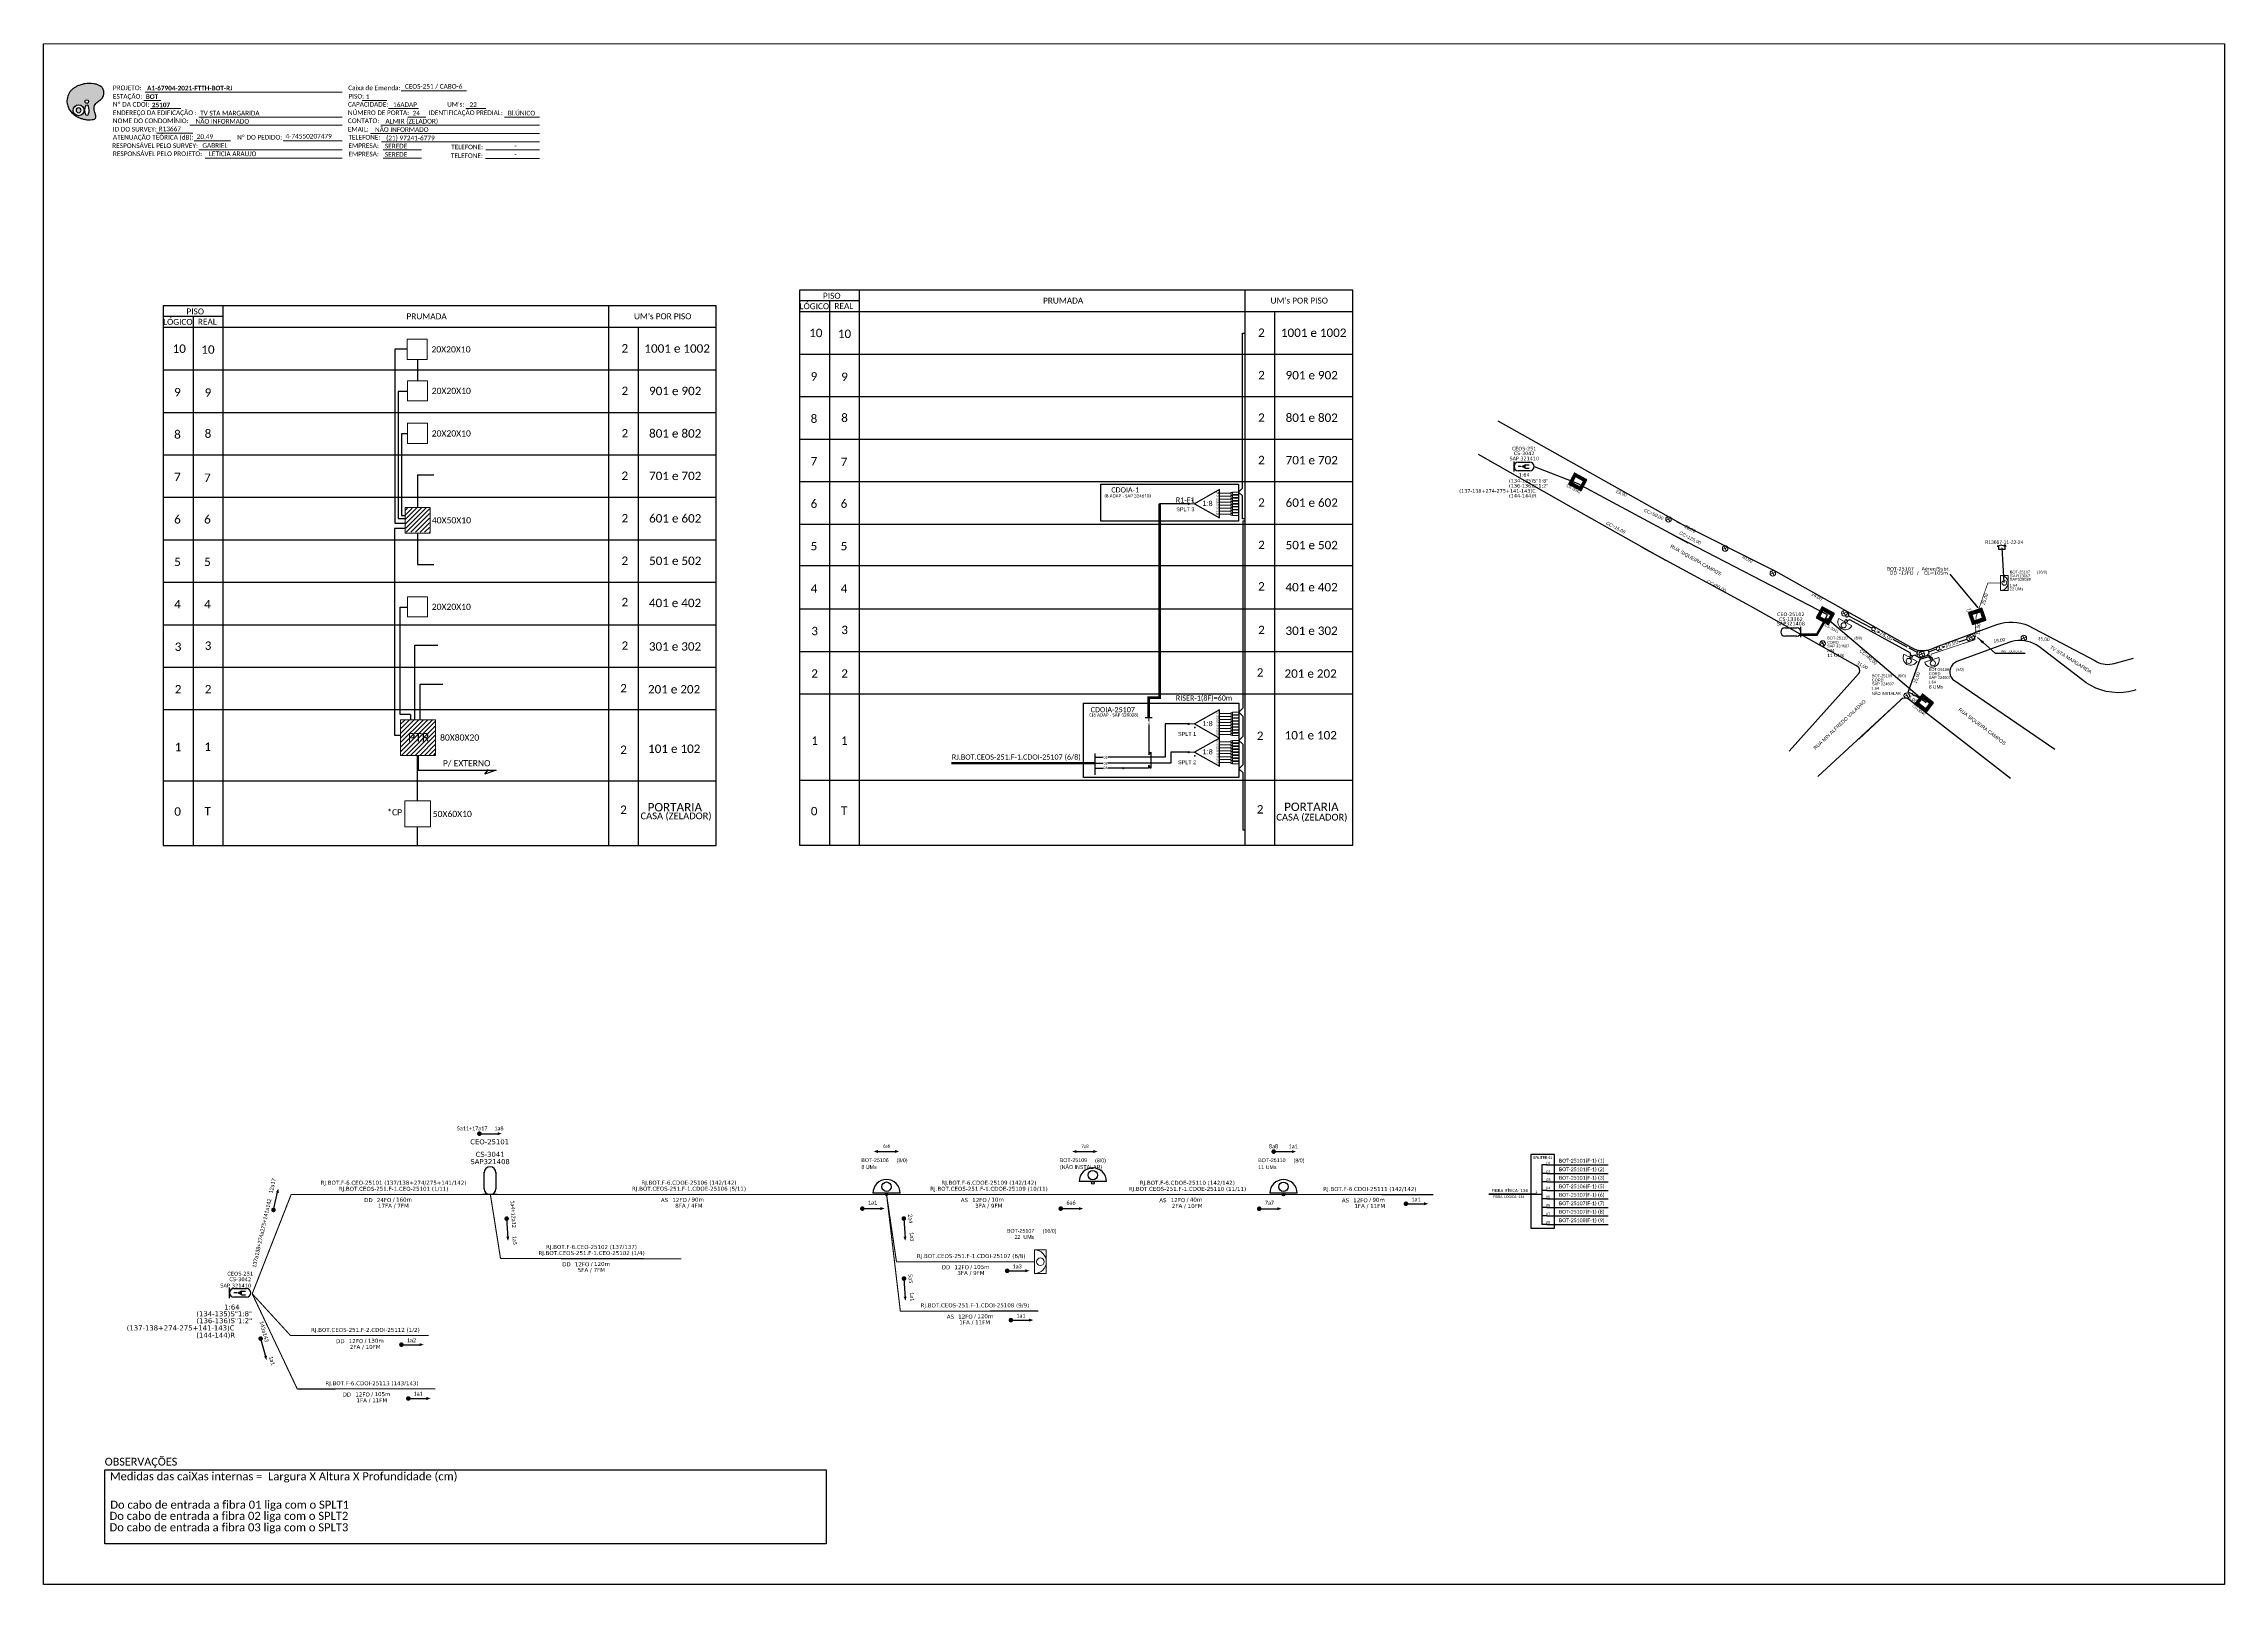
# Paper-space layout 'CDOI-25107' of a CAD drawing. Extents: x -642 to 1093, y -697 to 529.
# The model-space entities are those that its viewports show. They can reach past a viewport. Long polylines and large blocks are cut down to what shows.
import ezdxf
from ezdxf.enums import TextEntityAlignment as Align

# ---------------------------------------------------------------- set-up
doc = ezdxf.new("R2010")
doc.units = 0
for name, color, linetype in [('10.1-Caixas Subterrâneas', 5, 'Continuous'), ('20.4-CEOS', 1, 'Continuous'), ('20.5-CEO', 1, 'Continuous'), ('CAP a instalar', 1, 'Continuous'), ('CDO_POSTE', 1, 'Continuous'), ('label_cabos', 7, 'Continuous'), ('Legenda', 1, 'Continuous'), ('locais', 7, 'Continuous'), ('METRAGEM', 92, 'Continuous'), ('QUADRA', 7, 'Continuous'), ('SETA', 7, 'Continuous'), ('Subida Lateral', 5, 'Continuous'), ('surveys', 7, 'Continuous'), ('surveys legendas', 7, 'Continuous'), ('UNIFILAR', 7, 'Continuous')]:
    doc.layers.add(name, color=color, linetype=linetype)
for name, color, linetype, lineweight in [('10.4-Postes', 1, 'Continuous', 0), ("20.0-LEGENDA DOS CDO'S", 1, 'Continuous', 0), ('20.1-CDO_INTERIOR', 1, 'Continuous', 0), ('20.2-CDO_POSTE', 1, 'Continuous', 5), ('20.6-CORDOALHA_SUPORTE', 7, 'Continuous', 25), ('40.1-ETIQUETAS', 1, 'Continuous', 20), ('CORDOALHA_SUPORTE', 7, 'Continuous', 25), ('Segmento Logradouro Texto', 251, 'Continuous', 0)]:
    doc.layers.add(name, color=color, linetype=linetype, lineweight=lineweight)
doc.layers.add('DROP DE CLIENTE', color=140, linetype='Continuous', plot=False)
doc.layers.add('EXTRA', color=50, linetype='Continuous', plot=False)
doc.layers.get('UNIFILAR').off()
doc.styles.add('ARIAL', font='arial.ttf')
doc.styles.add('DIGICADE', font='arial.ttf')
doc.styles.add('ROMANS', font='romans')
doc.styles.add('siredit', font='verdana.ttf')
doc.styles.add('WMF-Calibri0', font='calibri.ttf')
doc.styles.add('WMF-Calibri1', font='calibrib.ttf')
doc.linetypes.add('FENCELINE1', pattern='A,0.25,-0.1,[133,ltypeshp.shx,S=0.1,R=0,X=-0.1,Y=0],-0.1,1', length=1.45)
doc.dimstyles.new('CC', dxfattribs={"dimtxt": 0.8, "dimasz": 2, "dimexe": 0.18, "dimexo": 0.0625, "dimgap": 0.09, "dimtad": 0, "dimdec": 0, "dimrnd": 1, "dimzin": 0, "dimdsep": 46, "dimtxsty": 'siredit', "dimblk": 'NONE', "dimcen": 0, "dimse1": 1, "dimse2": 1, "dimsd1": 1, "dimsd2": 1, "dimclrt": 7, "dimadec": 0, "dimazin": 0, "dimtfac": 1, "dimtdec": 0, "dimtofl": 0, "dimtmove": 0, "dimatfit": 3, "dimfxl": 0, "dimtolj": 1, "dimtzin": 0, "dimarcsym": 0})

# ---------------------------------------------------------------- blocks, each defined once
blk = doc.blocks.new('OI')
h = blk.add_hatch(color=40)
edge = h.paths.add_edge_path()
edge.add_spline(control_points=[(4.35, -0.67), (3.92, -0.99), (3.26, -1.5), (2.81, -2.59), (2.9, -3.5), (3.06, -4.27), (3.31, -4.85), (3.37, -5.39), (3.4, -5.88), (3.2, -6.4), (2.54, -6.61), (1.65, -6.63), (0.55, -6.67), (-0.56, -6.42), (-1.61, -6.14), (-2.77, -5.61), (-3.92, -4.77), (-4.89, -3.7), (-5.34, -2.65), (-5.6, -1.94), (-5.85, -0.96), (-5.71, 0.47), (-5.1, 2.02), (-4.14, 3.02), (-3.3, 3.61), (-2.37, 4.16), (-1.36, 4.44), (-0.56, 4.7), (0.79, 4.85), (2.24, 4.97), (3.79, 4.57), (4.67, 4.21), (5.44, 3.65), (5.76, 2.99), (6.03, 2.21), (6.01, 1.46), (5.72, 0.64), (5.31, 0.08), (4.88, -0.38), (4.51, -0.55), (4.35, -0.67)], knot_values=[0, 0, 0, 0, 1.60434, 2.417191, 3.427595, 4.282808, 4.776746, 5.304182, 5.888771, 6.258406, 6.858137, 7.79129, 8.986195, 10.124242, 11.187857, 12.242908, 13.953784, 15.414161, 16.515391, 17.349188, 17.675853, 19.552021, 21.515531, 22.568638, 23.63245, 24.621084, 25.782718, 26.745347, 27.142653, 29.870543, 31.004649, 31.921532, 32.709589, 33.801391, 34.042471, 35.192333, 35.971461, 36.628871, 37.254359, 37.836911, 37.836911, 37.836911, 37.836911], degree=3, periodic=0)
h.paths.add_polyline_path([(1.13, -0.87, -1), (-0.04, -0.87, -1)], flags=16)
edge = h.paths.add_edge_path(flags=16)
edge.add_ellipse((0.56, -3.59), major_axis=(-0.02, 1.71), ratio=0.361305, start_angle=0, end_angle=360)
h.paths.add_polyline_path([(-0.36, -3.62, -1), (-3.8, -3.62, -1)], flags=16)
edge = h.paths.add_edge_path(flags=0)
edge.add_ellipse((-2.08, -3.62), major_axis=(0, 0.885), ratio=0.758294, start_angle=0, end_angle=360)
at = {"color": 40}
for centre, radius in [((-2.08, -3.62), 1.72), ((0.54, -0.87), 0.587)]:
    blk.add_circle(centre, radius, dxfattribs=at)
blk.add_ellipse((-2.08, -3.62), major_axis=(0, 0.885), ratio=0.758294, start_param=-3.141592653589792, end_param=3.141592653589792, dxfattribs=at)
blk.add_ellipse((0.56, -3.59), major_axis=(-0.02, 1.71), ratio=0.361305, dxfattribs=at)
at = {"color": 40, "start_tangent": (-0.800898, -0.598801), "end_tangent": (-0.800898, -0.598801)}
blk.add_spline([(4.35, -0.67), (3.2, -1.78), (2.9, -2.54), (2.92, -3.55), (3.12, -4.38), (3.28, -4.85), (3.37, -5.37), (3.35, -5.95), (3.2, -6.29), (2.66, -6.55), (1.73, -6.63), (0.54, -6.62), (-0.58, -6.41), (-1.6, -6.11), (-2.56, -5.67), (-3.95, -4.67), (-4.89, -3.56), (-5.37, -2.56), (-5.64, -1.78), (-5.72, -1.46), (-5.63, 0.42), (-4.84, 2.22), (-4.13, 2.99), (-3.27, 3.62), (-2.4, 4.09), (-1.3, 4.47), (-0.37, 4.72), (0.02, 4.77), (2.75, 4.8), (3.85, 4.53), (4.69, 4.16), (5.31, 3.68), (5.85, 2.73), (5.93, 2.5), (5.94, 1.35), (5.67, 0.62), (5.29, 0.08), (4.84, -0.36), (4.35, -0.67)], degree=3, dxfattribs=at)
blk = doc.blocks.new('SPLT_1-8_SC-APC')
at = {"color": 1, "lineweight": 0}
blk.add_lwpolyline([(-17.04, -7.55), (-19.26, -7.55)], dxfattribs=at)
at = {"color": 1}
blk.add_lwpolyline([(-7.37, -2.1), (-17.04, -7.55), (-7.37, -13), (-7.37, -2.1)], dxfattribs=at)
at = {"color": 3, "lineweight": 0}
for points in [[(-2.99, -3.51), (-7.37, -3.51)], [(-7.37, -4.66), (-2.99, -4.66)], [(-7.37, -5.82), (-2.99, -5.82)], [(-7.37, -6.97), (-2.99, -6.97)], [(-7.37, -8.12), (-2.99, -8.12)], [(-2.41, -3.02), (-2.41, -4)], [(-2.41, -3.02), (0, -3.02)], [(-2.41, -4), (0, -4)], [(-2.41, -4.17), (-2.41, -5.16)], [(-2.41, -4.17), (0, -4.17)], [(-2.41, -5.16), (0, -5.16)], [(-2.41, -5.32), (-2.41, -6.31)], [(-2.41, -5.32), (0, -5.32)], [(-2.41, -6.31), (0, -6.31)], [(-2.41, -6.48), (-2.41, -7.46)], [(-2.41, -6.48), (0, -6.48)], [(-2.41, -7.46), (0, -7.46)], [(-2.41, -7.63), (-2.41, -8.62)], [(-2.41, -7.63), (0, -7.63)], [(-7.37, -9.28), (-2.99, -9.28)], [(-7.37, -10.43), (-2.99, -10.43)], [(-7.37, -11.58), (-2.99, -11.58)], [(-2.41, -8.62), (0, -8.62)], [(-2.41, -8.78), (-2.41, -9.77)], [(-2.41, -8.78), (0, -8.78)], [(-2.41, -9.77), (0, -9.77)], [(-2.41, -9.94), (-2.41, -10.92)], [(-2.41, -9.94), (0, -9.94)], [(-2.41, -10.92), (0, -10.92)], [(-2.41, -11.09), (-2.41, -12.08)], [(-2.41, -11.09), (0, -11.09)], [(-2.41, -12.08), (0, -12.08)]]:
    blk.add_lwpolyline(points, dxfattribs=at)
for points in [[(-2.99, -3.22), (-2.41, -3.22), (-2.41, -3.8), (-2.99, -3.8)], [(-2.99, -4.38), (-2.41, -4.38), (-2.41, -4.95), (-2.99, -4.95)], [(-2.99, -5.53), (-2.41, -5.53), (-2.41, -6.1), (-2.99, -6.1)], [(-2.99, -6.68), (-2.41, -6.68), (-2.41, -7.26), (-2.99, -7.26)], [(-2.99, -7.84), (-2.41, -7.84), (-2.41, -8.41), (-2.99, -8.41)], [(-2.99, -8.99), (-2.41, -8.99), (-2.41, -9.56), (-2.99, -9.56)], [(-2.99, -10.14), (-2.41, -10.14), (-2.41, -10.72), (-2.99, -10.72)], [(-2.99, -11.3), (-2.41, -11.3), (-2.41, -11.87), (-2.99, -11.87)]]:
    blk.add_lwpolyline(points, close=True, dxfattribs=at)
at = {"color": 1, "style": 'ARIAL'}
for s, height, p in [('1:8', 2, (-13.91, -8.4)), ('S1', 0.75, (-8.74, -3.78)), ('S2', 0.75, (-8.74, -4.97)), ('S3', 0.75, (-8.74, -6.18)), ('S4', 0.75, (-8.74, -7.36)), ('S5', 0.75, (-8.74, -8.57)), ('S6', 0.75, (-8.74, -9.69)), ('S7', 0.75, (-8.74, -10.78)), ('S8', 0.75, (-8.74, -11.9))]:
    blk.add_text(s, height=height, dxfattribs=at).set_placement(p)
blk = doc.blocks.new('SPLITTER_')
blk.add_point((0, 0))
at = {"style": 'ARIAL', "flags": 4}
blk.add_attdef('SPLT', (0, -3.26), '', height=1.5, dxfattribs=at)
blk = doc.blocks.new('SPLITTER FUTURO')
blk.add_point((0, 0))
at = {"style": 'ARIAL', "text_generation_flag": 6, "flags": 4}
for tag, p, height in [('SPLT', (-6.22, -4.1), 1.5), ('INSTAL.', (-6.25, -6.09), 1.25)]:
    blk.add_attdef(tag, p, '', height=height, rotation=180, dxfattribs=at)
blk = doc.blocks.new('ETIQUETA_RS5F')
at = {"layer": '40.1-ETIQUETAS', "color": 0, "style": 'siredit'}
blk.add_text('/', height=1.5, dxfattribs=at).set_placement((1.58, -1.95), align=Align.MIDDLE_RIGHT)
for tag, p in [('ETIQUETA_R_SECUNDARIA', (1.21, 2.1)), ('ETIQUETA_R_PRIMARIA', (1.21, 4.1)), ('F_ATIVAS/F_MORTAS', (1.14, -4.24))]:
    blk.add_attdef(tag, text='', height=1.5, dxfattribs=at).set_placement(p, align=Align.MIDDLE_CENTER)
for tag, p in [('TIPO_CABO', (-6.58, -2.12)), ('CAP_CABO', (0.4, -2.09))]:
    blk.add_attdef(tag, text='', height=1.5, dxfattribs=at).set_placement(p, align=Align.MIDDLE_RIGHT)
for tag, p in [('FUSÃO_1', (0.85, -8.39)), ('FUSÃO_2', (0.85, -10.6)), ('FUSÃO_3', (0.85, -12.93)), ('FUSÃO_4', (0.85, -15.14)), ('FUSÃO_5', (0.85, -17.16))]:
    blk.add_attdef(tag, text='', height=1.5, dxfattribs=at).set_placement(p, align=Align.CENTER)
blk.add_attdef('METROS', text='', height=1.5, dxfattribs=at).set_placement((2.14, -1.95), align=Align.MIDDLE_LEFT)
blk = doc.blocks.new('CDOE-TEXTO PADRÃO')
at = {"layer": "20.0-LEGENDA DOS CDO'S", "color": 0, "style": 'ARIAL'}
for tag, p in [('CDO_N', (0.49, 7.39)), ('SAP', (0.51, 1.67)), ('CORDOALHA', (0.5, 4.33)), ('SPLITER_1', (0.59, -0.91)), ('(XX-XX_F)S', (0.54, -8.29)), ('(XX-XX_L)S', (0.55, -10.83)), ('SPLITER_2', (0.6, -3.55)), ('UMS', (0.55, -13.15))]:
    blk.add_attdef(tag, p, '', height=1.7, rotation=0.11799, dxfattribs=at)
blk.add_attdef('FIBRAS_UTILIZADAS', text='', height=1.7, rotation=0.11799, dxfattribs=at).set_placement((19.77, 7.43), align=Align.CENTER)
blk = doc.blocks.new('SAN')
at = {"layer": 'SETA'}
blk.add_lwpolyline([(-2.58, 0), (6.02, 0)], dxfattribs=at)
for points in [[(-2.1, -0.66), (-3.93, 0), (-2.1, 0.67)], [(5.33, 0.68), (7.16, 0.01), (5.33, -0.65)]]:
    blk.add_solid(points, dxfattribs=at)
blk = doc.blocks.new('CDOI_INT')
at = {"layer": '20.1-CDO_INTERIOR', "color": 0, "lineweight": 18}
blk.add_lwpolyline([(4.25, -4.25), (4.25, 4.25), (0, 4.25), (0, -4.25)], close=True, dxfattribs=at)
blk.add_circle((2.12, 0), 1.36, dxfattribs=at)
blk.add_arc((0, 0), 4.25, 270, 90, dxfattribs=at)
at = {"layer": "20.0-LEGENDA DOS CDO'S", "color": 0, "style": 'ARIAL'}
for tag, p in [('CDO_N', (-0.08, 10.38)), ('SURVEY', (-0.08, 8.2)), ('SPLITER_1', (21.18, 10.38)), ('SPLITER_2', (21.19, 8.68)), ('SAP', (-0.08, 6.23)), ('1:XX', (5.94, -2.22)), ('UMS', (5.94, -4.24))]:
    blk.add_attdef(tag, p, '', height=1.36, dxfattribs=at)
blk.add_attdef('FIBRAS_UTILIZADAS', text='', height=1.36, dxfattribs=at).set_placement((15.34, 10.38), align=Align.CENTER)
blk = doc.blocks.new('CDOE POSTE NÃO INSTALAR')
at = {"color": 8}
blk.add_line((8942.07, -2660.2), (8930.17, -2660.2), dxfattribs=at)
for centre, radius in [((8936.12, -2657.38), 2.05), ((8936.12, -2660.75), 0.551)]:
    blk.add_circle(centre, radius, dxfattribs=at)
blk.add_arc((8936.12, -2660.2), 5.95, 0, 180, dxfattribs=at)
blk = doc.blocks.new('CEOS_UN_SC')
at = {"layer": '20.4-CEOS', "color": 0}
for p, q in [((-9.1, 2.4), (-2.4, 2.4)), ((-2.4, -2.4), (-9.1, -2.4))]:
    blk.add_line(p, q, dxfattribs=at)
for points in [[(-11.5, -2.9), (-11.5, 2.9)], [(-7.6, 0), (-9.2, 0)], [(-5, 0.9), (-2.9, 0.9)], [(-5, -1), (-2.9, -1)]]:
    blk.add_lwpolyline(points, dxfattribs=at)
blk.add_lwpolyline([(-7.6, 0, 0, 2.95, 0), (-4.8, 0, 2.95, 2.95, 0)], format="xyseb", dxfattribs=at)
for centre, start, end in [((-9.1, 0), 90, 270), ((-2.4, 0), 270, 90)]:
    blk.add_arc(centre, 2.39, start, end, dxfattribs=at)
at = {"layer": '20.4-CEOS', "color": 7, "style": 'siredit'}
for tag, height, p in [('TIPO?', 2, (-8.2, 3.9)), ('LOCAL?', 2.03, (-5.7, 7.3)), ('NOME?', 2.03, (-5.7, 10.3))]:
    blk.add_attdef(tag, text='', height=height, dxfattribs=at).set_placement(p, align=Align.MIDDLE_CENTER)
for tag, p in [('RACIO_SPLITAGEM', (-5.7, -4)), ('FIBRAS_RESERVA', (-5.7, -7.5))]:
    blk.add_attdef(tag, text='', height=2.03, dxfattribs=at).set_placement(p, align=Align.TOP_CENTER)
blk = doc.blocks.new('SURVEY_SURVEY')
for p, q in [((0, 0.0000127), (-0.0000126, 0.000009)), ((-0.0000126, 0.000009), (-0.0000086, 0.000009)), ((-0.0000086, 0), (-0.0000086, 0.000009)), ((0.0000086, 0), (-0.0000086, 0)), ((0, 0.0000127), (0.0000126, 0.000009)), ((0.0000084, 0.0000132), (0.0000098, 0.0000132)), ((0.0000084, 0.0000103), (0.0000084, 0.0000132)), ((0.0000126, 0.000009), (0.0000086, 0.000009)), ((0.0000086, 0.000009), (0.0000086, 0)), ((0.0000098, 0.0000132), (0.0000098, 0.0000099))]:
    blk.add_line(p, q)
blk = doc.blocks.new('POSTE_CELULA_9')
at = {"layer": '10.4-Postes', "color": 10}
for points in [[(-98.3, 125.1), (-100.9, 124.2)], [(-100.3, 125.9), (-98.9, 123.4)]]:
    blk.add_lwpolyline(points, dxfattribs=at)
blk.add_circle((-99.6, 124.6), 1.41, dxfattribs=at)
blk = doc.blocks.new('*X71')
at = {"color": 0, "linetype": 'Continuous'}
for p, q in [((-1.25, 0.34099), (-0.49099, 1.1)), ((-1.25, 0.517767), (-0.667767, 1.1)), ((-1.25, 0.694544), (-0.844544, 1.1)), ((-1.25, 0.87132), (-1.02132, 1.1)), ((-1.25, 1.048097), (-1.198097, 1.1)), ((-1.25, 0.164214), (-0.8035, 0.610714)), ((-1.25, -0.012563), (-0.8035, 0.433937)), ((-1.25, -0.18934), (-0.8035, 0.25716)), ((-1.25, -0.366117), (-0.8035, 0.080383)), ((-0.789214, 0.625), (-0.314214, 1.1)), ((-0.612437, 0.625), (-0.137437, 1.1)), ((-0.43566, 0.625), (0.03934, 1.1)), ((-0.258883, 0.625), (0.216117, 1.1)), ((-0.082107, 0.625), (0.392893, 1.1)), ((0.09467, 0.625), (0.56967, 1.1)), ((0.271447, 0.625), (0.746447, 1.1)), ((0.448223, 0.625), (0.923223, 1.1)), ((0.625, 0.625), (1.1, 1.1)), ((0.801777, 0.625), (1.25, 1.073223)), ((0.8035, 0.449947), (1.25, 0.896447)), ((0.8035, 0.27317), (1.25, 0.71967)), ((0.8035, 0.096393), (1.25, 0.542893)), ((0.8035, -0.080383), (1.25, 0.366117)), ((0.8035, -0.25716), (1.25, 0.18934)), ((0.8035, -0.433937), (1.25, 0.012563)), ((-1.25, -0.542893), (-0.8035, -0.096393)), ((-1.25, -0.71967), (-0.8035, -0.27317)), ((-1.25, -0.896447), (-0.8035, -0.449947)), ((-1.25, -1.073223), (-0.801777, -0.625)), ((-1.1, -1.1), (-0.625, -0.625)), ((-0.923223, -1.1), (-0.448223, -0.625)), ((-0.746447, -1.1), (-0.271447, -0.625)), ((-0.56967, -1.1), (-0.09467, -0.625)), ((-0.392893, -1.1), (0.082107, -0.625)), ((-0.216117, -1.1), (0.258883, -0.625)), ((-0.03934, -1.1), (0.43566, -0.625)), ((0.137437, -1.1), (0.612437, -0.625)), ((0.314214, -1.1), (0.789214, -0.625)), ((0.49099, -1.1), (1.25, -0.34099)), ((0.667767, -1.1), (1.25, -0.517767)), ((0.8035, -0.610714), (1.25, -0.164214)), ((0.844544, -1.1), (1.25, -0.694544)), ((1.02132, -1.1), (1.25, -0.87132)), ((1.198097, -1.1), (1.25, -1.048097))]:
    blk.add_line(p, q, dxfattribs=at)
blk = doc.blocks.new('MANHOLE_MQ')
at = {"color": 0, "linetype": 'Continuous'}
for p, q in [((0.0000062, 0.0000057), (-0.0000063, 0.0000057)), ((-0.0000063, 0.0000057), (-0.0000063, -0.0000053)), ((-0.000004, 0.0000033), (0.000004, 0.0000033)), ((-0.000004, -0.0000029), (-0.000004, 0.0000033)), ((0.000004, 0.0000033), (0.000004, -0.0000029)), ((0.0000062, -0.0000053), (0.0000062, 0.0000057)), ((-0.0000063, -0.0000053), (0.0000062, -0.0000053)), ((0.000004, -0.0000029), (-0.000004, -0.0000029)), ((0.000004, -0.0000029), (0.000004, -0.0000029))]:
    blk.add_line(p, q, dxfattribs=at)
at = {"color": 0, "linetype": 'Continuous', "xscale": 5e-06, "yscale": 5e-06, "zscale": 1e-05}
blk.add_blockref('*X71', (0, 0.0000002), dxfattribs=at)
blk = doc.blocks.new('*U150')
at = {"color": 0}
blk.add_line((2.14, -0.58), (-2.1, -0.68), dxfattribs=at)
for centre, radius in [((0, 0.38), 0.733), ((0.03, -1.03), 0.393)]:
    blk.add_circle(centre, radius, dxfattribs=at)
blk.add_arc((0.02, -0.63), 2.12, 1.37817, 181.37817, dxfattribs=at)
blk = doc.blocks.new('Inst CDOE-8 CAIXA DIST OPT CDOE 48F_8D C_SPL OPTAP')
at = {"layer": "20.0-LEGENDA DOS CDO'S", "color": 0}
for tag, p, style, flags in [('ID_ATIVIDADE', (0.12, 6.47), 'ARIAL', 3), ('FATOR', (7.92, 6.47), 'ARIAL', 1), ('QTDE', (0.23, -0.97), 'DIGICADE', 3)]:
    blk.add_attdef(tag, p, '', height=0.8, rotation=0.11799, dxfattribs=dict(at, style=style, flags=flags))
at = {"layer": "20.0-LEGENDA DOS CDO'S", "color": 0, "style": 'ARIAL'}
for tag, p, height in [('1:XX', (-0.01, 1.7), 0.8), ('SAP', (0.12, 2.96), 0.8), ('CORDOALHA', (0.12, 4.02), 0.8), ('FID', (0.12, 5.25), 0.8), ('UMS', (0.14, 0.22), 1)]:
    blk.add_attdef(tag, p, '', height=height, rotation=0.11799, dxfattribs=at)
blk.add_attdef('FIBRAS_UTILIZADAS', text='', height=0.8, rotation=0.11799, dxfattribs=at).set_placement((13.48, 5.26), align=Align.CENTER)
blk = doc.blocks.new('CDOE_CT_POSTE')
at = {"layer": "20.0-LEGENDA DOS CDO'S", "color": 0, "style": 'ARIAL'}
for tag, p in [('CDO_N', (0.12, 5.25)), ('CORDOALHA', (0.12, 4.02)), ('SAP', (0.12, 2.96)), ('1:XX', (0.14, 1.23)), ('UMS', (0.14, 0.22))]:
    blk.add_attdef(tag, p, '', height=0.68, rotation=0.11799, dxfattribs=at)
blk.add_attdef('FIBRAS_UTILIZADAS', text='', height=0.68, rotation=0.11799, dxfattribs=at).set_placement((7.83, 5.26), align=Align.CENTER)
blk = doc.blocks.new('Inst CORD ALUMINIO 4.8 MM 3F(sem recursos)')
at = {"color": 0, "lineweight": 0, "style": 'ROMANS'}
blk.add_attdef('FID', (-19.18, -2.21), '', height=1, dxfattribs=at)
at = {"color": 0, "lineweight": 0, "style": 'ROMANS', "flags": 3}
for tag, p in [('ID_ATIVIDADE', (-5.2, -6.67)), ('FATOR', (-5.2, -4.44))]:
    blk.add_attdef(tag, p, '', height=1, dxfattribs=at)
at = {"color": 0, "lineweight": 0, "style": 'ROMANS'}
blk.add_attdef('LANCE', text='', height=1, dxfattribs=at).set_placement((-0.54, -2.21), align=Align.RIGHT)
at = {"layer": 'label_cabos', "color": 0, "style": 'siredit'}
blk.add_attdef('QTDE', (-0.54, -2.21), '', height=1, rotation=359.69001, dxfattribs=at)
blk = doc.blocks.new('CDOI_CT_DRT')
at = {"layer": '20.1-CDO_INTERIOR', "color": 0, "lineweight": 18}
blk.add_lwpolyline([(2.13, -2.13), (2.13, 2.12), (0, 2.12), (0, -2.13)], close=True, dxfattribs=at)
blk.add_circle((1.06, 0), 0.68, dxfattribs=at)
blk.add_arc((0, 0), 2.13, 269.97241, 89.97241, dxfattribs=at)
at = {"layer": "20.0-LEGENDA DOS CDO'S", "color": 0, "style": 'ARIAL'}
for tag, p in [('SAP', (2.61, 0.61)), ('CDO_N', (2.61, 2.69)), ('SURVEY', (2.61, 1.6)), ('1:XX', (2.6, -1.08)), ('UMS', (2.6, -2.09))]:
    blk.add_attdef(tag, p, '', height=0.68, rotation=359.97241, dxfattribs=at)
blk.add_attdef('FIBRAS_UTILIZADAS', text='', height=0.68, rotation=359.97241, dxfattribs=at).set_placement((10.32, 2.69), align=Align.CENTER)
blk = doc.blocks.new('*U155')
at = {"layer": '20.4-CEOS', "color": 7, "style": 'siredit'}
for tag, p in [('FIBRAS_SPLITTER', (0, 0)), ('FIBRAS_TOP_C', (0, -4.13)), ('RESERVA_FINAIS', (0, -5.46))]:
    blk.add_attdef(tag, p, '', height=1.01, dxfattribs=at)
for tag, p, flags in [('ID_ATIVIDADE', (0, -6.77), 3), ('QTDE', (0, -9.4), 1), ('FATOR', (0, -8.09), 1), ('FID', (0, -10.71), 1)]:
    blk.add_attdef(tag, p, '', height=1.01, dxfattribs=dict(at, flags=flags))
blk = doc.blocks.new('*U157')
at = {"layer": '20.4-CEOS', "color": 7, "style": 'siredit'}
blk.add_attdef('FIBRAS_SPLITTER', (0, 0), '', height=1.01, dxfattribs=at)
for tag, p, flags in [('QTDE', (0, -4.11), 1), ('ID_ATIVIDADE', (0, -1.48), 3), ('FATOR', (0, -2.79), 1), ('FID', (0, -5.42), 1)]:
    blk.add_attdef(tag, p, '', height=1.01, dxfattribs=dict(at, flags=flags))
blk = doc.blocks.new('Inst CORD ALUMINIO 4.8 MM 3F')
at = {"layer": '20.6-CORDOALHA_SUPORTE', "color": 0, "lineweight": 0, "style": 'ROMANS'}
for tag, p, flags in [('ID_ATIVIDADE', (-5.2, -6.67), 3), ('FATOR', (-5.2, -4.44), 3), ('FID', (-5.2, -8.9), 1)]:
    blk.add_attdef(tag, p, '', height=1, dxfattribs=dict(at, flags=flags))
blk.add_attdef('LANCE', text='', height=1, dxfattribs=at).set_placement((-0.54, -2.21), align=Align.RIGHT)
at = {"layer": '20.6-CORDOALHA_SUPORTE', "color": 0, "style": 'siredit'}
blk.add_attdef('QTDE', (-0.54, -2.21), '', height=1, rotation=359.69001, dxfattribs=at)
blk = doc.blocks.new('LEGENDA DOS CABOS')
at = {"layer": 'EXTRA', "color": 0, "style": 'siredit'}
for tag, p in [('ID', (4.6, 0.97)), ('XX', (9.03, 0.97))]:
    blk.add_attdef(tag, text='', height=0.48, rotation=359.69001, dxfattribs=at).set_placement(p, align=Align.MIDDLE_CENTER)
at = {"layer": 'Legenda', "color": 0, "style": 'siredit'}
for tag, p in [('TIPO_CABO', (1.31, 0)), ('CABO', (4.69, -0.05)), ('/', (6.81, -0.05)), ('METROS', (10.03, -0.05))]:
    blk.add_attdef(tag, text='', height=0.8, rotation=359.69001, dxfattribs=at).set_placement(p, align=Align.MIDDLE_CENTER)
blk = doc.blocks.new('_None')

msp = doc.modelspace()

# ---------------------------------------------------------------- hatches: boundary and pattern name
h = msp.add_hatch()
h.set_pattern_fill('ANSI31', color=1, scale=10, style=0)
h.set_pattern_definition([(45, (-479.7313, 19.195), (-0.8838835, 0.8838835), [])])
h.paths.add_polyline_path([(145.01, 416.39), (135.59, 416.14), (135.85, 406.87), (144.91, 406.93)])
h.paths.add_polyline_path([(143.77, 407.51), (143.77, 407.51), (143.77, 412.66), (143.77, 412.66)], flags=24)
h = msp.add_hatch(color=3)
h.dxf.hatch_style = 1
edge = h.paths.add_edge_path()
edge.add_arc((437.73, 417.88), 0.242, 0, 360)
h = msp.add_hatch()
h.set_pattern_fill('ANSI31', color=1, scale=10, style=0)
h.set_pattern_definition([(45, (-457.8024, -17.5247), (-0.8838835, 0.8838835), [])])
h.paths.add_polyline_path([(156.27, 370.79), (165.7, 370.79), (165.7, 375.94), (156.27, 375.94)], flags=9)
h = msp.add_hatch()
h.set_pattern_fill('ANSI31', color=1, scale=10, style=0)
h.set_pattern_definition([(45, (-477.8377, -63.0834), (-0.8838835, 0.8838835), [])])
h.paths.add_polyline_path([(147.35, 334.64), (133.78, 334.64), (133.78, 320.88), (147.35, 320.88)])
h.paths.add_polyline_path([(136.24, 325.23), (145.66, 325.23), (145.66, 330.38), (136.24, 330.38)], flags=24)
h = msp.add_hatch(color=3)
h.dxf.hatch_style = 1
edge = h.paths.add_edge_path()
edge.add_arc((437.78, 333.01), 0.256, 0, 360)
h = msp.add_hatch(color=3)
h.dxf.hatch_style = 1
edge = h.paths.add_edge_path()
edge.add_arc((437.78, 322.12), 0.256, 0, 360)
h = msp.add_hatch(color=3)
h.dxf.hatch_style = 1
edge = h.paths.add_edge_path()
edge.add_arc((412.49, 315.89), 0.256, 0, 360)

# ---------------------------------------------------------------- linework, layer by layer
at = {"color": 5}
for p, q in [((437.73, 417.88), (426.55, 417.88)), ((422.32, 332.64), (422.32, 321.08)), ((422.32, 321.08), (423.09, 322.14)), ((423.09, 322.14), (423.11, 315.92)), ((423.13, 315.88), (422.33, 317.13))]:
    msp.add_line(p, q, dxfattribs=at)
at = {"color": 1}
msp.add_line((401.54, 321.54), (401.54, 313.34), dxfattribs=at)
at = {"color": 7, "linetype": 'Continuous'}
for p, q in [((573.9, 163.06), (573.9, 140.06)), ((575.77, 163.06), (573.9, 163.06)), ((571.97, 151.71), (573.9, 151.71)), ((575.86, 159.73), (574, 159.73)), ((575.86, 156.45), (574, 156.45)), ((575.86, 153.16), (574, 153.16)), ((575.86, 149.89), (574, 149.89)), ((575.86, 146.63), (574, 146.63)), ((575.86, 143.35), (574, 143.35)), ((575.86, 140.08), (574, 140.08))]:
    msp.add_line(p, q, dxfattribs=at)
at = {"color": 10, "linetype": 'Continuous'}
for p, q in [((575.77, 163.06), (599.58, 163.05)), ((575.86, 159.73), (599.58, 159.72)), ((575.86, 156.46), (599.58, 156.45)), ((575.86, 153.16), (599.58, 153.16)), ((575.86, 149.9), (599.58, 149.89)), ((575.86, 146.63), (599.58, 146.63)), ((575.86, 143.35), (599.58, 143.35)), ((575.86, 140.08), (599.58, 140.07))]:
    msp.add_line(p, q, dxfattribs=at)
at = {"color": 1, "linetype": 'Continuous', "lineweight": 60}
msp.add_line((571.97, 151.71), (553.55, 151.65), dxfattribs=at)
msp.add_lwpolyline([(-3.83, 595.26), (837.17, 595.26), (837.17, 1.26), (-3.83, 1.26)], close=True)
at = {"color": 7, "lineweight": 0}
for points in [[(34.76, 573.3), (41.31, 573.3)], [(35.28, 576.58), (111.25, 576.58)], [(119.05, 573.34), (128.53, 573.34)], [(134.09, 577.07), (159.22, 577.07)], [(37.42, 570.23), (49.06, 570.23)], [(52.58, 563.88), (111.25, 563.88)], [(55.99, 566.99), (111.25, 566.99)], [(126.21, 563.88), (187.44, 563.88)], [(129.1, 570.23), (140.71, 570.23)], [(136.68, 566.99), (143.62, 566.99)], [(159.04, 570.23), (166.7, 570.23)], [(173.85, 566.99), (187.41, 566.99)], [(39.74, 560.82), (53.69, 560.82)], [(54.28, 557.85), (68.22, 557.85)], [(88.51, 557.85), (111.27, 557.85)], [(122.17, 560.64), (187.44, 560.64)], [(126.46, 557.41), (187.44, 557.41)], [(55.99, 554.29), (111.25, 554.29)], [(58.48, 551.06), (111.25, 551.06)], [(127.07, 554.29), (141.86, 554.29)], [(127.07, 551.06), (141.86, 551.06)], [(166.6, 550.93), (187.37, 550.93)], [(166.67, 554.29), (187.44, 554.29)]]:
    msp.add_lwpolyline(points, dxfattribs=at)
at = {"color": 0}
for points in [[(501.02, 500.23), (287.7, 500.23)], [(255.54, 494.17), (42.23, 494.17)], [(65.37, 490.06), (42.23, 490.06)], [(310.85, 496.12), (287.7, 496.12)]]:
    msp.add_lwpolyline(points, dxfattribs=at)
for points in [[(287.7, 500.23), (287.7, 286.25), (501.02, 286.25), (501.02, 500.23)], [(310.85, 286.25), (310.85, 500.23)], [(459.43, 500.23), (459.43, 286.25)], [(42.23, 494.17), (42.23, 286.09), (255.54, 286.09), (255.54, 494.17)], [(53.8, 490.06), (53.8, 286.09)], [(65.37, 286.09), (65.37, 494.17)], [(213.95, 494.17), (213.95, 286.09)], [(287.7, 492.01), (501.02, 492.01)], [(299.28, 496.12), (299.28, 286.25)], [(471, 286.25), (471, 492.01)], [(42.23, 485.95), (255.54, 485.95)], [(225.52, 286.09), (225.52, 485.95)], [(287.7, 475.56), (501.02, 475.56)], [(42.23, 469.49), (255.54, 469.49)], [(287.7, 459.18), (501.02, 459.18)], [(42.23, 453.12), (255.54, 453.12)], [(287.7, 442.81), (501.02, 442.81)], [(42.23, 436.75), (255.54, 436.75)], [(287.7, 426.44), (501.02, 426.44)], [(42.23, 420.38), (255.54, 420.38)], [(42.23, 404.01), (255.54, 404.01)], [(287.7, 410.07), (501.02, 410.07)], [(42.23, 387.63), (255.54, 387.63)], [(287.7, 394.09), (501.02, 394.09)], [(42.23, 371.26), (255.54, 371.26)], [(287.7, 377.32), (501.02, 377.32)], [(42.23, 354.89), (255.54, 354.89)], [(287.7, 360.95), (501.02, 360.95)], [(42.23, 338.52), (255.54, 338.52)], [(287.7, 344.58), (501.02, 344.58)], [(287.7, 311.28), (501.02, 311.28)], [(42.23, 311.12), (255.54, 311.12)]]:
    msp.add_lwpolyline(points)
at = {"lineweight": 0}
for points in [[(144.09, 481.32), (136.42, 481.32), (136.42, 473.55), (144.09, 473.55)], [(144.17, 465.32), (136.51, 465.32), (136.51, 457.55), (144.17, 457.55)], [(144.18, 448.91), (136.52, 448.91), (136.52, 441.14), (144.18, 441.14)], [(144.2, 374.23), (136.54, 374.23), (136.54, 382), (144.2, 382)], [(145.33, 303.41), (135.43, 303.41), (135.43, 293.37), (145.33, 293.37)]]:
    msp.add_lwpolyline(points, close=True, dxfattribs=at)
at = {"color": 3}
for points in [[(459.43, 412.01), (458.56, 412.01), (458.56, 420.9), (456.99, 422.41), (458.56, 423.92), (458.56, 483.67), (459.43, 483.67)], [(136.42, 477.46), (131.61, 477.46), (131.61, 410.44), (135.55, 410.44)], [(140.34, 473.55), (140.34, 465.32)], [(136.51, 461.11), (132.92, 461.11), (132.92, 412.21), (135.55, 412.21)], [(136.52, 444.85), (134.23, 444.85), (134.23, 413.38), (135.55, 413.38)], [(140.34, 429.1), (140.34, 416.42)], [(140.34, 429.1), (146.58, 429.1)], [(135.55, 408.35), (131.52, 408.35), (131.52, 328.71), (133.78, 328.71)], [(140.35, 406.61), (140.35, 394.49)], [(459.43, 411.11), (458.6, 411.11), (458.61, 339.05), (457.05, 337.54), (458.61, 336.03), (458.61, 328.15), (457.04, 326.64), (458.61, 325.14), (458.61, 317.25), (457.04, 315.75), (458.61, 314.24), (458.61, 292.22), (459.43, 292.22)], [(140.35, 394.49), (146.62, 394.49)], [(137.66, 336.59), (133.6, 336.59), (133.6, 378.08), (136.54, 378.08)], [(139.38, 334.73), (139.38, 363.43)], [(139.38, 363.43), (148.23, 363.43)], [(141.33, 334.64), (141.33, 348.28)], [(141.33, 348.28), (150.12, 348.28)], [(137.66, 336.59), (137.66, 334.64)], [(437.78, 333.01), (428.62, 333.02), (428.62, 320.14), (406.59, 320.14)], [(140.35, 303.41), (140.35, 320.88)], [(401.54, 320.14), (404.68, 320.14)], [(140.35, 286.09), (140.35, 293.37)]]:
    msp.add_lwpolyline(points, dxfattribs=at)
at = {"color": 1}
for points in [[(403.86, 425.42), (456.99, 425.42), (456.99, 411.11), (403.86, 411.11)], [(397.21, 341.01), (457.04, 341.01), (457.04, 312.39), (397.21, 312.39)]]:
    msp.add_lwpolyline(points, close=True, dxfattribs=at)
at = {"color": 1, "lineweight": 0}
for points in [[(145.23, 416.42), (135.55, 416.42), (135.55, 406.61), (145.23, 406.61)], [(133.78, 334.64), (147.35, 334.64), (147.35, 320.88), (133.78, 320.88)]]:
    msp.add_lwpolyline(points, close=True, dxfattribs=at)
at = {"color": 5, "const_width": 1}
msp.add_lwpolyline([(426.55, 417.88), (426.55, 343.16), (422.31, 343.16), (422.31, 335.44)], dxfattribs=at)
at = {"color": 5}
for points in [[(420.99, 335.44), (423.7, 335.44)], [(401.54, 315.95), (404.73, 315.95)], [(422.31, 317.15), (422.31, 315.93), (406.56, 315.93)]]:
    msp.add_lwpolyline(points, dxfattribs=at)
at = {"color": 5, "lineweight": 0}
msp.add_lwpolyline([(422.34, 335.44), (422.34, 334.13)], dxfattribs=at)
at = {"color": 1}
for points in [[(140.57, 320.88), (140.57, 315.18), (170.71, 315.18)], [(166.29, 313.59), (167.7, 315.42)], [(170.71, 315.18), (166.29, 313.59)]]:
    msp.add_lwpolyline(points, dxfattribs=at)
at = {"color": 2}
for points in [[(437.78, 322.12), (430.89, 322.12), (430.89, 317.83), (406.59, 317.83)], [(401.54, 317.83), (404.7, 317.83)]]:
    msp.add_lwpolyline(points, dxfattribs=at)
at = {"color": 1}
msp.add_lwpolyline([(346.27, 317.87, 0.8, 0.8, 0), (401.54, 317.87, 0.8, 0.8, 0)], format="xyseb", dxfattribs=at)
at = {"const_width": 0.885, "elevation": 0.88}
for points in [[(163.77, 175.03, 1), (164.65, 175.03, 1)], [(470.1, 168.12, 1), (470.98, 168.12, 1)], [(174.7, 142.73, 1), (174.76, 141.85, 1)], [(311.45, 146.15, 1), (312.33, 146.15, 1)], [(327.88, 142.76, 1), (327.94, 141.88, 1)], [(387.98, 146.13, 1), (388.86, 146.13, 1)], [(521.1, 148.01, 1), (521.98, 148.01, 1)], [(327.93, 119.63, 1), (327.99, 118.74, 1)], [(368.75, 103.15, 1), (369.63, 103.15, 1)], [(133.7, 93.69, 1), (134.59, 93.69, 1)], [(136.37, 72.93, 1), (137.25, 72.93, 1)]]:
    msp.add_lwpolyline(points, format="xyb", close=True, dxfattribs=at)
at = {"color": 7}
msp.add_lwpolyline([(569.68, 138.58), (578.84, 138.58), (578.84, 167), (569.68, 167)], close=True, dxfattribs=at)
at = {"color": 7, "const_width": 0.885}
msp.add_lwpolyline([(84.7, 145.21, 1), (84.9, 146.07, 1)], format="xyb", close=True, dxfattribs=at)
at = {"color": 7, "const_width": 0.885, "elevation": 0.88}
msp.add_lwpolyline([(464.5, 146.1, 1), (465.39, 146.1, 1)], format="xyb", close=True, dxfattribs=at)
at = {"color": 1, "const_width": 0.885, "elevation": 0.88}
msp.add_lwpolyline([(367.29, 122.17, 1), (368.18, 122.17, 1)], format="xyb", close=True, dxfattribs=at)
at = {"const_width": 0.885}
msp.add_lwpolyline([(79.74, 96.46, 1), (79.98, 95.61, 1)], format="xyb", close=True, dxfattribs=at)
at = {"color": 0}
msp.add_lwpolyline([(19.73, 45.46), (297.98, 45.46), (297.98, 16.86), (19.73, 16.86)], close=True, dxfattribs=at)
at = {"color": 3}
for centre, radius in [((437.73, 417.88), 0.242), ((437.78, 333.01), 0.256), ((437.78, 322.12), 0.256), ((412.49, 315.89), 0.256)]:
    msp.add_circle(centre, radius, dxfattribs=at)
at = {"layer": '20.4-CEOS', "color": 7}
for p, q in [((564.84, 433.88), (569.37, 433.88)), ((569.37, 430.64), (564.84, 430.64)), ((166.06, 153.81, 0.88), (166.06, 160.21, 0.88)), ((170.61, 160.21, 0.88), (170.61, 153.81, 0.88)), ((171.08, 151.54, 0.88), (165.59, 151.54, 0.88))]:
    msp.add_line(p, q, dxfattribs=at)
for points in [[(563.22, 430.31), (563.22, 434.21)], [(565.85, 432.26), (564.76, 432.26)], [(567.64, 432.9), (569.02, 432.9)], [(567.64, 431.56), (569.02, 431.56)]]:
    msp.add_lwpolyline(points, dxfattribs=at)
msp.add_lwpolyline([(565.85, 432.26, 0, 1.99, 0), (567.72, 432.26, 1.99, 1.99, 0)], format="xyseb", dxfattribs=at)
for centre, radius, start, end in [((564.84, 432.26), 1.62, 90, 270), ((569.37, 432.26), 1.62, 270, 90), ((168.33, 160, 0.88), 2.28, 0, 180), ((168.33, 153.81, 0.88), 2.28, 180, 0)]:
    msp.add_arc(centre, radius, start, end, dxfattribs=at)
at = {"layer": '20.5-CEO', "color": 7}
for p, q in [((667.69, 370.06), (672.24, 370.06)), ((672.24, 366.82), (667.69, 366.82))]:
    msp.add_line(p, q, dxfattribs=at)
msp.add_lwpolyline([(673.87, 366.48), (673.87, 370.4)], dxfattribs=at)
for centre, start, end in [((667.69, 368.44), 90, 270), ((672.24, 368.44), 270, 90)]:
    msp.add_arc(centre, 1.62, start, end, dxfattribs=at)
at = {"layer": 'CAP a instalar', "color": 7, "ltscale": 5}
for p, q in [((570.99, 432.26), (587.51, 425.77)), ((587.51, 425.77), (623.4, 406.61)), ((684.07, 375.01), (623.08, 406.73)), ((623.4, 406.61), (630.26, 402.87)), ((679.95, 367.77), (684.07, 375.01)), ((673.87, 367.77), (679.95, 367.77))]:
    msp.add_line(p, q, dxfattribs=at)
at = {"layer": 'CAP a instalar', "ltscale": 5}
for p, q in [((587.51, 425.77), (587.51, 425.77)), ((587.51, 425.77), (587.51, 425.77)), ((587.51, 425.77), (587.51, 425.77)), ((623.4, 406.61), (623.4, 406.61)), ((684.07, 375.01), (684.07, 375.01))]:
    msp.add_line(p, q, dxfattribs=at)
at = {"layer": 'CAP a instalar', "color": 7, "linetype": 'FENCELINE1', "ltscale": 2.5}
for p, q in [((680.13, 367.2), (683.96, 373.6)), ((683.96, 373.6), (722.2, 341.31)), ((692.67, 373.14), (691.26, 372.66)), ((716.02, 360.42), (692.67, 373.14)), ((673.87, 367.2), (680.13, 367.2)), ((715.26, 345.25), (719.87, 357.95)), ((716.37, 358.97), (716.02, 360.42)), ((717.77, 359.47), (716.37, 358.97)), ((719.76, 358.38), (717.77, 359.47)), ((723.07, 359.53), (719.76, 358.38)), ((719.87, 357.95), (722.81, 358.93)), ((724.11, 358.22), (722.81, 358.93)), ((723.07, 359.53), (724.11, 358.22)), ((715.85, 344.98), (715.26, 345.25)), ((722.2, 341.31), (717.99, 343.87))]:
    msp.add_line(p, q, dxfattribs=at)
at = {"layer": 'CAP a instalar', "linetype": 'FENCELINE1', "ltscale": 2.5}
msp.add_line((723.07, 359.53), (723.07, 359.53), dxfattribs=at)
at = {"layer": 'CAP a instalar', "color": 1, "ltscale": 2.5, "const_width": 0.271}
for points in [[(741.06, 368.39), (741.44, 374.46), (745.96, 387.37), (750.87, 387.37)], [(724.01, 359.87), (740.37, 365.29), (740.93, 365.47), (740.94, 365.98)]]:
    msp.add_lwpolyline(points, dxfattribs=at)
at = {"layer": 'CAP a instalar', "color": 1, "linetype": 'FENCELINE1', "ltscale": 2.5, "const_width": 0.271}
msp.add_lwpolyline([(724.01, 359.87), (724.11, 358.22), (724.02, 358.02)], dxfattribs=at)
at = {"layer": 'CAP a instalar', "color": 7, "ltscale": 7, "const_width": 0.413, "elevation": 0.88}
for points in [[(91.63, 151.59), (76.6, 113.31)], [(91.63, 151.59), (165.68, 151.59)], [(172.37, 126.88), (168.46, 151.52)], [(172.37, 126.88), (242.04, 126.82)]]:
    msp.add_lwpolyline(points, dxfattribs=at)
at = {"layer": 'CAP a instalar', "color": 7, "linetype": 'FENCELINE1', "ltscale": 7, "const_width": 0.413, "elevation": 0.88}
for points in [[(170.57, 151.59), (321.24, 151.61)], [(321.24, 151.61), (397.77, 151.59)], [(397.77, 151.59), (474.3, 151.56)], [(474.3, 151.56), (532.08, 151.52)]]:
    msp.add_lwpolyline(points, dxfattribs=at)
at = {"layer": 'CAP a instalar', "color": 1, "ltscale": 7, "const_width": 0.413, "elevation": 0.88}
for points in [[(325.05, 125.72), (321.24, 151.61)], [(325, 125.66), (378.27, 125.67)]]:
    msp.add_lwpolyline(points, dxfattribs=at)
at = {"layer": 'CAP a instalar', "color": 8, "linetype": 'FENCELINE1', "ltscale": 7, "const_width": 0.413, "elevation": 0.88}
for points in [[(326.55, 106.62), (321.24, 151.61)], [(326.45, 106.65), (379.72, 106.66)]]:
    msp.add_lwpolyline(points, dxfattribs=at)
at = {"layer": 'CAP a instalar', "color": 8, "ltscale": 7, "const_width": 0.413, "elevation": 0.88}
for points in [[(91.41, 97.18), (76.6, 113.31)], [(93.98, 76.61), (76.6, 113.31)], [(91.41, 97.18), (144.68, 97.19)], [(93.98, 76.61), (147.25, 76.62)]]:
    msp.add_lwpolyline(points, dxfattribs=at)
at = {"layer": 'CDO_POSTE', "color": 7}
for p, q in [((326.5, 152.1, 0.88), (315.98, 152.1, 0.88)), ((479.56, 152.05, 0.88), (469.04, 152.05, 0.88))]:
    msp.add_line(p, q, dxfattribs=at)
for centre, radius in [((321.24, 154.6, 0.88), 1.81), ((321.24, 151.61, 0.88), 0.487), ((474.3, 154.55, 0.88), 1.81), ((474.3, 151.56, 0.88), 0.487)]:
    msp.add_circle(centre, radius, dxfattribs=at)
for centre in [(321.24, 152.1, 0.88), (474.3, 152.05, 0.88)]:
    msp.add_arc(centre, 5.26, 0, 180, dxfattribs=at)
at = {"layer": 'CORDOALHA_SUPORTE'}
for p, q in [((692.2, 374.73), (701.08, 370.01)), ((709.3, 365.64), (714.69, 362.78)), ((715.51, 362.34), (718.63, 360.69)), ((723.21, 360.8), (725.91, 361.78)), ((734.73, 364.68), (737.8, 365.69))]:
    msp.add_line(p, q, dxfattribs=at)
for centre, start, end in [((691.46, 375.14), 241.48273, 61.48273), ((738.61, 365.96), 108.55647, 288.55647), ((719.37, 360.29), 61.88026, 241.88026), ((722.41, 360.51), 288.15894, 108.15894)]:
    msp.add_arc(centre, 0.846, start, end, dxfattribs=at)
at = {"layer": 'DROP DE CLIENTE', "linetype": 'Continuous'}
msp.add_lwpolyline([(752.29, 387.52), (751.42, 400.9)], dxfattribs=at)
at = {"layer": 'label_cabos', "color": 2}
msp.add_lwpolyline([(751.78, 360.3), (760.36, 360.3)], dxfattribs=at)
at = {"layer": 'QUADRA', "color": 4}
for points in [[(557, 449.86), (629.04, 409.42)], [(621.76, 396.05), (587.11, 415.48), (549.53, 436.93)], [(625.93, 411.03), (664.1, 391.93), (716.26, 362.64)], [(669.27, 322.53), (696.07, 352.28), (696.4, 352.85), (696.54, 353.49), (696.45, 354.12), (696.15, 354.72), (695.67, 355.19), (695.06, 355.5), (654.39, 378.41), (612.58, 401)], [(726.78, 362.97), (749.36, 371.28), (750.87, 371.75), (752.39, 372.08), (753.97, 372.26), (755.55, 372.28), (757.13, 372.15), (758.68, 371.87), (760.18, 371.44), (761.28, 371.02), (787.19, 357.41), (787.93, 356.98), (788.71, 356.61), (789.52, 356.32), (790.37, 356.12), (791.23, 356), (792.1, 355.96), (792.98, 356.01), (793.83, 356.13), (794.64, 356.33), (802.15, 358.41)], [(803.02, 346.11), (802.31, 345.89), (800.22, 345.4), (798.08, 345.12), (795.92, 345.05), (793.77, 345.19), (791.63, 345.54), (789.56, 346.09), (787.56, 346.82), (785.65, 347.77), (783.85, 348.89), (782.2, 350.17), (765.62, 362.8), (764.62, 363.46), (763.55, 364.02), (762.42, 364.47), (761.26, 364.82), (760.05, 365.05), (758.83, 365.16), (757.6, 365.15), (756.37, 365.02), (755.18, 364.77), (754.02, 364.42), (734.04, 357.04), (733.2, 356.61), (732.47, 356.03), (731.88, 355.31), (731.49, 354.5), (731.26, 353.63), (731.24, 352.73), (731.43, 351.85), (731.81, 351.02), (732.36, 350.3), (732.36, 350.3), (771.82, 323.26)], [(803.02, 346.11), (802.31, 345.89), (800.22, 345.4), (798.08, 345.12), (795.92, 345.05), (793.77, 345.19), (791.63, 345.54), (789.56, 346.09), (787.56, 346.82), (785.65, 347.77), (783.85, 348.89), (782.2, 350.17), (765.62, 362.8), (764.62, 363.46), (763.55, 364.02), (762.42, 364.47), (761.26, 364.82), (760.05, 365.05), (758.83, 365.16), (757.6, 365.15), (756.37, 365.02), (755.18, 364.77), (754.02, 364.42), (734.04, 357.04), (733.2, 356.61), (732.47, 356.03), (731.88, 355.31), (731.49, 354.5), (731.26, 353.63), (731.24, 352.73), (731.43, 351.85), (731.81, 351.02), (732.36, 350.3), (732.36, 350.3), (771.82, 323.26)], [(754.73, 311.91), (715.28, 342.5), (714.57, 342.88), (713.76, 342.98), (712.97, 342.75), (712.36, 342.26), (680.41, 312.75)], [(754.73, 311.91), (715.28, 342.5), (714.57, 342.88), (713.76, 342.98), (712.97, 342.75), (712.36, 342.26), (696.22, 327.19)]]:
    msp.add_lwpolyline(points, dxfattribs=at)
at = {"layer": 'QUADRA'}
msp.add_lwpolyline([(716.26, 362.64), (717.56, 361.9), (718.38, 361.62), (719.22, 361.41), (720.09, 361.3), (720.97, 361.26), (721.84, 361.3), (722.7, 361.44), (723.54, 361.65), (724.36, 361.94), (725.28, 362.4), (726.78, 362.97)], dxfattribs=at)
at = {"layer": 'SETA', "elevation": 0.88}
for points in [[(164.21, 175.03), (171.82, 175.03)], [(164.21, 175.03), (171.82, 175.03)], [(470.54, 168.12), (478.14, 168.12)], [(470.54, 168.12), (478.14, 168.12)], [(311.89, 146.15), (319.49, 146.15)], [(388.42, 146.13), (396.02, 146.13)], [(521.54, 148.01), (529.14, 148.01)], [(174.73, 142.29), (175.19, 134.7)], [(327.91, 142.32), (328.37, 134.73)], [(327.96, 119.18), (328.42, 111.59)], [(369.19, 103.15), (376.79, 103.15)], [(134.15, 93.69), (141.75, 93.69)], [(136.81, 72.93), (144.41, 72.93)]]:
    msp.add_lwpolyline(points, dxfattribs=at)
at = {"layer": 'SETA', "color": 7}
msp.add_lwpolyline([(84.8, 145.64), (86.48, 153.06)], dxfattribs=at)
msp.add_lwpolyline([(84.8, 145.64), (86.48, 153.06)], dxfattribs=at)
at = {"layer": 'SETA', "color": 7, "elevation": 0.88}
msp.add_lwpolyline([(464.95, 146.1), (472.55, 146.1)], dxfattribs=at)
at = {"layer": 'SETA', "color": 1, "elevation": 0.88}
msp.add_lwpolyline([(367.74, 122.17), (375.34, 122.17)], dxfattribs=at)
at = {"layer": 'SETA'}
msp.add_lwpolyline([(79.86, 96.04), (81.86, 88.7)], dxfattribs=at)
msp.add_lwpolyline([(79.86, 96.04), (81.86, 88.7)], dxfattribs=at)
for points in [[(171.21, 175.63, 0.88), (172.83, 175.04, 0.88), (171.21, 174.45, 0.88)], [(171.21, 175.63, 0.88), (172.83, 175.04, 0.88), (171.21, 174.45, 0.88)], [(477.53, 168.72, 0.88), (479.15, 168.13, 0.88), (477.53, 167.54, 0.88)], [(477.53, 168.72, 0.88), (479.15, 168.13, 0.88), (477.53, 167.54, 0.88)], [(318.88, 146.75, 0.88), (320.5, 146.16, 0.88), (318.88, 145.57, 0.88)], [(395.41, 146.73, 0.88), (397.03, 146.14, 0.88), (395.41, 145.55, 0.88)], [(528.53, 148.61, 0.88), (530.15, 148.02, 0.88), (528.53, 147.43, 0.88)], [(175.75, 135.34, 0.88), (175.26, 133.69, 0.88), (174.58, 135.27, 0.88)], [(328.93, 135.37, 0.88), (328.44, 133.72, 0.88), (327.76, 135.3, 0.88)], [(328.98, 112.24, 0.88), (328.49, 110.59, 0.88), (327.81, 112.17, 0.88)], [(376.18, 103.76, 0.88), (377.8, 103.17, 0.88), (376.18, 102.58, 0.88)], [(141.14, 94.29, 0.88), (142.76, 93.7, 0.88), (141.14, 93.11, 0.88)], [(82.28, 89.45), (82.14, 87.73), (81.14, 89.14)], [(143.8, 73.53, 0.88), (145.42, 72.94, 0.88), (143.8, 72.35, 0.88)]]:
    msp.add_solid(points, dxfattribs=at)
at = {"layer": 'SETA', "color": 7}
for points in [[(85.75, 152.41), (86.68, 153.86), (86.9, 152.15)], [(471.94, 146.7, 0.88), (473.56, 146.11, 0.88), (471.94, 145.52, 0.88)]]:
    msp.add_solid(points, dxfattribs=at)
at = {"layer": 'SETA', "color": 1}
msp.add_solid([(374.73, 122.77, 0.88), (376.35, 122.18, 0.88), (374.73, 121.59, 0.88)], dxfattribs=at)
at = {"layer": 'Subida Lateral', "color": 5}
for p, q in [((715.85, 344.98), (716.44, 344.68)), ((716.44, 344.68), (716.55, 344.9)), ((716.55, 344.9), (717.21, 343.93)), ((717.21, 343.93), (717.35, 344.2)), ((717.35, 344.2), (717.99, 343.87))]:
    msp.add_line(p, q, dxfattribs=at)
at = {"layer": 'Subida Lateral', "color": 5, "const_width": 0.271}
msp.add_lwpolyline([(741.06, 368.39), (741.03, 367.72), (740.78, 367.74), (741.28, 366.68), (740.98, 366.7), (740.94, 365.98)], dxfattribs=at)

# ---------------------------------------------------------------- block references
at = {"color": 0, "xscale": 1.213923925163967, "yscale": 1.213923925163967, "zscale": 1.213923925163967, "rotation": 0.1532896023949059}
msp.add_blockref('OI', (12.16, 573.99), dxfattribs=at)
at = {"color": 3}
for p in [(456.99, 425.42), (457.04, 340.56), (457.04, 329.66)]:
    msp.add_blockref('SPLT_1-8_SC-APC', p, dxfattribs=at)
ref = msp.add_blockref('SPLITTER FUTURO', (439.19, 419.09))
ref.add_attrib('SPLT', 'SPLT 3', (432.97, 415), dxfattribs={"height": 1.5, "rotation": 180, "style": 'ARIAL', "text_generation_flag": 6})
at = {"color": 0, "lineweight": 0, "xscale": 1.355850201250423, "yscale": 1.355850201250423, "zscale": 1.355850201250423, "rotation": 331.6814991896114}
msp.add_blockref('Inst CORD ALUMINIO 4.8 MM 3F', (706.16, 369.9), dxfattribs=at).add_auto_attribs({'QTDE': '28,00', 'LANCE': 'CL='})
at = {"color": 0, "lineweight": 0}
ref = msp.add_blockref('Inst CORD ALUMINIO 4.8 MM 3F(sem recursos)', (748.17, 374.12), dxfattribs=dict(at, xscale=1.355850201250423, yscale=1.355850201250423, zscale=1.355850201250423, rotation=20.11782273061934))
ref.add_attrib('QTDE', '20,00', (729.7, 362.38), dxfattribs={"layer": 'label_cabos', "color": 0, "height": 1.356, "rotation": 19.80783, "style": 'siredit'})
ref.add_attrib('LANCE', 'CL=', dxfattribs={"color": 0, "lineweight": 0, "height": 1.356, "rotation": 20.11782, "style": 'ROMANS'}).set_placement((729.7, 362.38), align=Align.RIGHT)
ref = msp.add_blockref('SPLITTER_', (440.17, 331.64), dxfattribs=dict(xscale=-1))
ref.add_attrib('SPLT', 'SPLT 1', (433.64, 328.38), dxfattribs={"height": 1.5, "style": 'ARIAL'})
ref = msp.add_blockref('SPLITTER_', (440.17, 320.74), dxfattribs=dict(xscale=-1))
ref.add_attrib('SPLT', 'SPLT 2', (433.64, 317.48), dxfattribs={"height": 1.5, "style": 'ARIAL'})
at = {"color": 8, "xscale": 0.884503704749432, "yscale": 0.884503704749432, "zscale": 0.884503704749432}
msp.add_blockref('CDOE POSTE NÃO INSTALAR', (-7503.25, 2509.51, 0.88), dxfattribs=at)
at = {"layer": '10.1-Caixas Subterrâneas', "color": 30, "yscale": 433584.0198701645, "zscale": 433584.0198701645}
for p, xscale, rotation in [((587.82, 426.41), 433584.0198701644, 151.8356355969847), ((683.28, 374.79), 433584.0198701644, 151.8356355969847), ((741.81, 374.53), 433584.0198701645, 198.3836731727352), ((721.45, 341.03), 433584.0198701645, 142.2099618456793)]:
    msp.add_blockref('MANHOLE_MQ', p, dxfattribs=dict(at, xscale=xscale, rotation=rotation))
at = {"layer": "20.0-LEGENDA DOS CDO'S", "color": 7, "lineweight": 0}
ref = msp.add_blockref('Inst CDOE-8 CAIXA DIST OPT CDOE 48F_8D C_SPL OPTAP', (683.82, 358.47), dxfattribs=dict(at, xscale=1.355850201250423, yscale=1.355850201250423, zscale=1.355850201250423))
ref.add_attrib('FID', 'BOT-25110', (683.98, 365.58), dxfattribs={"color": 0, "height": 1.085, "rotation": 0.11799, "style": 'ARIAL'})
ref.add_attrib('CORDOALHA', 'CORD', (683.98, 363.92), dxfattribs={"color": 0, "height": 1.085, "rotation": 0.11799, "style": 'ARIAL'})
ref.add_attrib('SAP', 'SAP 324607', (683.98, 362.48), dxfattribs={"color": 0, "height": 1.085, "rotation": 0.11799, "style": 'ARIAL'})
ref.add_attrib('1:XX', '1:64', (683.8, 360.77), dxfattribs={"color": 0, "height": 1.085, "rotation": 0.11799, "style": 'ARIAL'})
ref.add_attrib('UMS', '11 UMs', (684.01, 358.76), dxfattribs={"color": 0, "height": 1.356, "rotation": 0.11799, "style": 'ARIAL'})
ref.add_attrib('FIBRAS_UTILIZADAS', '(8/0)', dxfattribs={"color": 0, "height": 1.047, "rotation": 0.11799, "style": 'ARIAL'}).set_placement((697.47, 365.6), align=Align.RIGHT)
at = {"layer": "20.0-LEGENDA DOS CDO'S", "color": 5, "lineweight": 0}
ref = msp.add_blockref('Inst CDOE-8 CAIXA DIST OPT CDOE 48F_8D C_SPL OPTAP', (723.01, 346.32), dxfattribs=dict(at, xscale=1.355850201250423, yscale=1.355850201250423, zscale=1.355850201250423))
ref.add_attrib('FID', 'BOT-25106', (723.17, 353.44), dxfattribs={"color": 0, "height": 1.085, "rotation": 0.11799, "style": 'ARIAL'})
ref.add_attrib('CORDOALHA', 'CORD', (723.18, 351.78), dxfattribs={"color": 0, "height": 1.085, "rotation": 0.11799, "style": 'ARIAL'})
ref.add_attrib('SAP', 'SAP 324607', (723.18, 350.34), dxfattribs={"color": 0, "height": 1.085, "rotation": 0.11799, "style": 'ARIAL'})
ref.add_attrib('1:XX', '1:64', (722.99, 348.63), dxfattribs={"color": 0, "height": 1.085, "rotation": 0.11799, "style": 'ARIAL'})
ref.add_attrib('UMS', '8 UMs', (723.2, 346.62), dxfattribs={"color": 0, "height": 1.356, "rotation": 0.11799, "style": 'ARIAL'})
ref.add_attrib('FIBRAS_UTILIZADAS', '(8/0)', dxfattribs={"color": 0, "height": 1.047, "rotation": 0.11799, "style": 'ARIAL'}).set_placement((736.67, 353.45), align=Align.RIGHT)
at = {"layer": "20.0-LEGENDA DOS CDO'S", "color": 252}
ref = msp.add_blockref('CDOE_CT_POSTE', (701.07, 343.89), dxfattribs=dict(at, xscale=1.355850201250423, yscale=1.355850201250423, zscale=1.355850201250423))
ref.add_attrib('CDO_N', 'BOT-25109', (701.23, 351.01), dxfattribs={"color": 0, "height": 1.085, "rotation": 0.11799, "style": 'ARIAL'})
ref.add_attrib('CORDOALHA', 'CORD', (701.23, 349.35), dxfattribs={"color": 0, "height": 1.085, "rotation": 0.11799, "style": 'ARIAL'})
ref.add_attrib('SAP', 'SAP 324607', (701.24, 347.91), dxfattribs={"color": 0, "height": 1.085, "rotation": 0.11799, "style": 'ARIAL'})
ref.add_attrib('1:XX', '1:64', (701.05, 346.2), dxfattribs={"color": 0, "height": 1.085, "rotation": 0.11799, "style": 'ARIAL'})
ref.add_attrib('UMS', 'NÃO INSTALAR', (701.26, 344.19), dxfattribs={"color": 0, "height": 1.0847, "rotation": 0.11799, "style": 'ARIAL'})
ref.add_attrib('FIBRAS_UTILIZADAS', '     (8/0)', dxfattribs={"color": 0, "height": 1.085, "rotation": 0.11799, "style": 'ARIAL'}).set_placement((711.68, 351.03), align=Align.CENTER)
at = {"layer": '20.1-CDO_INTERIOR'}
ref = msp.add_blockref('CDOI_CT_DRT', (750.87, 387.37), dxfattribs=dict(at, xscale=1.355850201250423, yscale=1.355850201250423, zscale=1.355850201250423))
ref.add_attrib('CDO_N', 'BOT-25107', (754.41, 391.02), dxfattribs={"layer": "20.0-LEGENDA DOS CDO'S", "color": 1, "height": 1.085, "rotation": 359.97241, "style": 'ARIAL'})
ref.add_attrib('FIBRAS_UTILIZADAS', '(16/0)', (764.86, 391.01), dxfattribs={"layer": "20.0-LEGENDA DOS CDO'S", "color": 1, "height": 1.085, "rotation": 359.97241, "style": 'ARIAL'})
ref.add_attrib('SURVEY', 'SV-R13667', (754.41, 389.54), dxfattribs={"layer": "20.0-LEGENDA DOS CDO'S", "color": 1, "height": 1.085, "rotation": 359.97241, "style": 'ARIAL'})
ref.add_attrib('SAP', 'SAP328028', (754.41, 388.2), dxfattribs={"layer": "20.0-LEGENDA DOS CDO'S", "color": 1, "height": 1.085, "rotation": 359.97241, "style": 'ARIAL'})
ref.add_attrib('1:XX', '1:64', (754.4, 385.91), dxfattribs={"layer": "20.0-LEGENDA DOS CDO'S", "color": 1, "height": 1.085, "rotation": 359.97241, "style": 'ARIAL'})
ref.add_attrib('UMS', '22 UMs', (754.4, 384.53), dxfattribs={"layer": "20.0-LEGENDA DOS CDO'S", "color": 1, "height": 1.085, "rotation": 359.97241, "style": 'ARIAL'})
at = {"layer": '20.1-CDO_INTERIOR', "color": 1, "ltscale": 11}
ref = msp.add_blockref('CDOI_INT', (378.28, 125.67, 0.88), dxfattribs=dict(at, xscale=1.075040180346938, yscale=1.075040180346938, zscale=1.075040180346938))
ref.add_attrib('CDO_N', 'BOT-25107', dxfattribs={"layer": "20.0-LEGENDA DOS CDO'S", "color": 1, "height": 1.462, "style": 'ARIAL'}).set_placement((378.19, 136.83, 0.88), align=Align.RIGHT)
ref.add_attrib('FIBRAS_UTILIZADAS', '    (16/0)', dxfattribs={"layer": "20.0-LEGENDA DOS CDO'S", "color": 1, "height": 1.459, "style": 'ARIAL'}).set_placement((382.97, 136.83, 0.88), align=Align.CENTER)
ref.add_attrib('SURVEY', '22  UMs', dxfattribs={"layer": "20.0-LEGENDA DOS CDO'S", "color": 1, "height": 1.462, "style": 'ARIAL'}).set_placement((378.19, 134.49, 0.88), align=Align.RIGHT)
at = {"layer": '20.2-CDO_POSTE', "color": 7, "xscale": 1.355850201250422, "yscale": 1.355850201250423, "zscale": 1.355850201250423, "rotation": 149.2460310327571}
msp.add_blockref('*U150', (690.58, 371.45), dxfattribs=at)
at = {"layer": '20.2-CDO_POSTE', "color": 8, "xscale": 1.355850201250423, "yscale": 1.355850201250423, "zscale": 1.355850201250423, "rotation": 150.0477013368451}
msp.add_blockref('*U150', (715.71, 357.74), dxfattribs=at)
at = {"layer": '20.2-CDO_POSTE', "color": 5, "xscale": 1.355850201250423, "yscale": 1.355850201250423, "zscale": 1.355850201250423, "rotation": 198.1583381127046}
msp.add_blockref('*U150', (724.59, 356.91), dxfattribs=at)
at = {"layer": '20.2-CDO_POSTE', "color": 7}
ref = msp.add_blockref('CDOE-TEXTO PADRÃO', (317.76, 154.31, 0.88), dxfattribs=dict(at, xscale=0.8597376035470331, yscale=0.8597376035470331, zscale=0.8597376010164476))
ref.add_attrib('CDO_N', 'BOT-25106', (311.49, 164.1, 0.88), dxfattribs={"layer": "20.0-LEGENDA DOS CDO'S", "color": 0, "height": 1.461, "rotation": 0.11799, "style": 'ARIAL'})
ref.add_attrib('CORDOALHA', '8 UMs', (311.54, 161.46, 0.88), dxfattribs={"layer": "20.0-LEGENDA DOS CDO'S", "color": 0, "height": 1.461, "rotation": 0.11799, "style": 'ARIAL'})
ref.add_attrib('FIBRAS_UTILIZADAS', '       (8/0)', dxfattribs={"layer": "20.0-LEGENDA DOS CDO'S", "color": 0, "height": 1.4614, "rotation": 0.11799, "style": 'ARIAL'}).set_placement((325.24, 164.03, 0.88), align=Align.CENTER)
at = {"layer": '20.2-CDO_POSTE', "color": 8}
ref = msp.add_blockref('CDOE-TEXTO PADRÃO', (394.29, 154.28, 0.88), dxfattribs=dict(at, xscale=0.8597376035470331, yscale=0.8597376035470331, zscale=0.8597376010164476))
ref.add_attrib('CDO_N', 'BOT-25109', (388.02, 164.07, 0.88), dxfattribs={"layer": "20.0-LEGENDA DOS CDO'S", "color": 0, "height": 1.461, "rotation": 0.11799, "style": 'ARIAL'})
ref.add_attrib('SAP', '(NÃO INSTALAR)', (388.07, 161.44, 0.88), dxfattribs={"layer": "20.0-LEGENDA DOS CDO'S", "color": 0, "height": 1.4614, "rotation": 0.11799, "style": 'ARIAL'})
ref.add_attrib('FIBRAS_UTILIZADAS', '       (8/0)', dxfattribs={"layer": "20.0-LEGENDA DOS CDO'S", "color": 0, "height": 1.4614, "rotation": 0.11799, "style": 'ARIAL'}).set_placement((401.77, 164, 0.88), align=Align.CENTER)
at = {"layer": '20.2-CDO_POSTE', "color": 7}
ref = msp.add_blockref('CDOE-TEXTO PADRÃO', (470.82, 154.26, 0.88), dxfattribs=dict(at, xscale=0.8597376035470331, yscale=0.8597376035470331, zscale=0.8597376010164476))
ref.add_attrib('CDO_N', 'BOT-25110', (464.55, 164.05, 0.88), dxfattribs={"layer": "20.0-LEGENDA DOS CDO'S", "color": 0, "height": 1.461, "rotation": 0.11799, "style": 'ARIAL'})
ref.add_attrib('CORDOALHA', '11 UMs', (464.6, 161.41, 0.88), dxfattribs={"layer": "20.0-LEGENDA DOS CDO'S", "color": 0, "height": 1.461, "rotation": 0.11799, "style": 'ARIAL'})
ref.add_attrib('FIBRAS_UTILIZADAS', '       (8/0)', dxfattribs={"layer": "20.0-LEGENDA DOS CDO'S", "color": 0, "height": 1.4614, "rotation": 0.11799, "style": 'ARIAL'}).set_placement((478.3, 163.98, 0.88), align=Align.CENTER)
at = {"layer": '20.4-CEOS', "color": 0, "lineweight": 0}
ref = msp.add_blockref('*U155', (561.25, 426.09), dxfattribs=dict(at, xscale=1.355850201250423, yscale=1.355850201250423, zscale=1.355850201250423))
ref.add_attrib('FIBRAS_SPLITTER', '(134-135)S"1:8"', (561.25, 426.09), dxfattribs={"color": 7, "height": 1.369, "style": 'siredit'})
ref.add_attrib('FIBRAS_TOP_C', '(137-138+274-275+141-143)C', (542.09, 422.15), dxfattribs={"color": 7, "height": 1.369, "style": 'siredit'})
ref.add_attrib('RESERVA_FINAIS', '(144-144)R', (561.25, 420.25), dxfattribs={"color": 7, "height": 1.369, "style": 'siredit'})
at = {"layer": '20.4-CEOS', "color": 0, "lineweight": 0, "xscale": 1.355850201250423, "yscale": 1.355850201250423, "zscale": 1.355850201250423}
msp.add_blockref('*U157', (561.25, 424.12), dxfattribs=at).add_auto_attribs({'FIBRAS_SPLITTER': '(136-136)S"1:2"'})
at = {"layer": '20.4-CEOS', "color": 7}
ref = msp.add_blockref('CEOS_UN_SC', (76.12, 113.67), dxfattribs=dict(at, xscale=0.7193154390437188, yscale=0.7193154390437188, zscale=0.7193154390437188))
ref.add_attrib('NOME?', 'CEOS-251', dxfattribs={"color": 7, "height": 1.458, "style": 'siredit'}).set_placement((71.99, 121.06), align=Align.MIDDLE_CENTER)
ref.add_attrib('LOCAL?', 'CS-3042', dxfattribs={"color": 7, "height": 1.458, "style": 'siredit'}).set_placement((71.99, 118.9), align=Align.MIDDLE_CENTER)
ref.add_attrib('TIPO?', 'SAP 321410', dxfattribs={"color": 7, "height": 1.439, "style": 'siredit'}).set_placement((70.25, 116.47), align=Align.MIDDLE_CENTER)
at = {"layer": '40.1-ETIQUETAS', "color": 7}
ref = msp.add_blockref('ETIQUETA_RS5F', (129.9, 151.61, 0.88), dxfattribs=dict(at, xscale=1.031685107951978, yscale=1.031685107951978, zscale=1.031685107951978))
ref.add_attrib('ETIQUETA_R_PRIMARIA', 'RJ.BOT.F-6.CEO-25101 (137/138+274/275+141/142)', dxfattribs={"color": 0, "height": 1.5475, "style": 'siredit'}).set_placement((131.08, 156.12, 0.88), align=Align.MIDDLE_CENTER)
ref.add_attrib('ETIQUETA_R_SECUNDARIA', 'RJ.BOT.CEOS-251.F-1.CEO-25101 (1/11)', dxfattribs={"color": 0, "height": 1.5475, "style": 'siredit'}).set_placement((131.12, 153.78, 0.88), align=Align.MIDDLE_CENTER)
ref.add_attrib('TIPO_CABO', 'DD', dxfattribs={"color": 0, "height": 1.548, "style": 'siredit'}).set_placement((123.07, 149.43, 0.88), align=Align.MIDDLE_RIGHT)
ref.add_attrib('CAP_CABO', '24FO', dxfattribs={"color": 0, "height": 1.548, "style": 'siredit'}).set_placement((130.27, 149.45, 0.88), align=Align.MIDDLE_RIGHT)
ref.add_attrib('METROS', '160m', dxfattribs={"color": 0, "height": 1.548, "style": 'siredit'}).set_placement((132.08, 149.59, 0.88), align=Align.MIDDLE_LEFT)
ref.add_attrib('F_ATIVAS/F_MORTAS', '17FA / 7FM', dxfattribs={"color": 0, "height": 1.548, "style": 'siredit'}).set_placement((131.04, 147.23, 0.88), align=Align.MIDDLE_CENTER)
ref = msp.add_blockref('ETIQUETA_RS5F', (243.84, 151.64, 0.88), dxfattribs=dict(at, xscale=1.031685107951978, yscale=1.031685107951978, zscale=1.031685107951978))
ref.add_attrib('ETIQUETA_R_PRIMARIA', 'RJ.BOT.F-6.CDOE-25106 (142/142)', dxfattribs={"color": 0, "height": 1.5475, "style": 'siredit'}).set_placement((245.02, 156.15, 0.88), align=Align.MIDDLE_CENTER)
ref.add_attrib('ETIQUETA_R_SECUNDARIA', 'RJ.BOT.CEOS-251.F-1.CDOE-25106 (5/11)', dxfattribs={"color": 0, "height": 1.5475, "style": 'siredit'}).set_placement((245.06, 153.81, 0.88), align=Align.MIDDLE_CENTER)
ref.add_attrib('TIPO_CABO', 'AS', dxfattribs={"color": 0, "height": 1.548, "style": 'siredit'}).set_placement((237.01, 149.45, 0.88), align=Align.MIDDLE_RIGHT)
ref.add_attrib('CAP_CABO', '12FO', dxfattribs={"color": 0, "height": 1.548, "style": 'siredit'}).set_placement((244.22, 149.48, 0.88), align=Align.MIDDLE_RIGHT)
ref.add_attrib('METROS', '90m', dxfattribs={"color": 0, "height": 1.548, "style": 'siredit'}).set_placement((246.02, 149.62, 0.88), align=Align.MIDDLE_LEFT)
ref.add_attrib('F_ATIVAS/F_MORTAS', '8FA / 4FM', dxfattribs={"color": 0, "height": 1.548, "style": 'siredit'}).set_placement((244.98, 147.26, 0.88), align=Align.MIDDLE_CENTER)
ref = msp.add_blockref('ETIQUETA_RS5F', (359.5, 151.61, 0.88), dxfattribs=dict(at, xscale=1.031685107951978, yscale=1.031685107951978, zscale=1.031685107951978))
ref.add_attrib('ETIQUETA_R_PRIMARIA', 'RJ.BOT.F-6.CDOE-25109 (142/142)', dxfattribs={"color": 0, "height": 1.5475, "style": 'siredit'}).set_placement((360.69, 156.12, 0.88), align=Align.MIDDLE_CENTER)
ref.add_attrib('ETIQUETA_R_SECUNDARIA', 'RJ.BOT.CEOS-251.F-1.CDOE-25109 (10/11)', dxfattribs={"color": 0, "height": 1.5475, "style": 'siredit'}).set_placement((360.73, 153.78, 0.88), align=Align.MIDDLE_CENTER)
ref.add_attrib('TIPO_CABO', 'AS', dxfattribs={"color": 0, "height": 1.548, "style": 'siredit'}).set_placement((352.68, 149.43, 0.88), align=Align.MIDDLE_RIGHT)
ref.add_attrib('CAP_CABO', '12FO', dxfattribs={"color": 0, "height": 1.548, "style": 'siredit'}).set_placement((359.88, 149.45, 0.88), align=Align.MIDDLE_RIGHT)
ref.add_attrib('METROS', '10m', dxfattribs={"color": 0, "height": 1.548, "style": 'siredit'}).set_placement((361.68, 149.59, 0.88), align=Align.MIDDLE_LEFT)
ref.add_attrib('F_ATIVAS/F_MORTAS', '3FA / 9FM', dxfattribs={"color": 0, "height": 1.548, "style": 'siredit'}).set_placement((360.65, 147.23, 0.88), align=Align.MIDDLE_CENTER)
ref = msp.add_blockref('ETIQUETA_RS5F', (436.03, 151.58, 0.88), dxfattribs=dict(at, xscale=1.031685107951978, yscale=1.031685107951978, zscale=1.031685107951978))
ref.add_attrib('ETIQUETA_R_PRIMARIA', 'RJ.BOT.F-6.CDOE-25110 (142/142)', dxfattribs={"color": 0, "height": 1.5475, "style": 'siredit'}).set_placement((437.22, 156.1, 0.88), align=Align.MIDDLE_CENTER)
ref.add_attrib('ETIQUETA_R_SECUNDARIA', 'RJ.BOT.CEOS-251.F-1.CDOE-25110 (11/11)', dxfattribs={"color": 0, "height": 1.5475, "style": 'siredit'}).set_placement((437.25, 153.75, 0.88), align=Align.MIDDLE_CENTER)
ref.add_attrib('TIPO_CABO', 'AS', dxfattribs={"color": 0, "height": 1.548, "style": 'siredit'}).set_placement((429.21, 149.4, 0.88), align=Align.MIDDLE_RIGHT)
ref.add_attrib('CAP_CABO', '12FO', dxfattribs={"color": 0, "height": 1.548, "style": 'siredit'}).set_placement((436.41, 149.42, 0.88), align=Align.MIDDLE_RIGHT)
ref.add_attrib('METROS', '40m', dxfattribs={"color": 0, "height": 1.548, "style": 'siredit'}).set_placement((438.21, 149.57, 0.88), align=Align.MIDDLE_LEFT)
ref.add_attrib('F_ATIVAS/F_MORTAS', '2FA / 10FM', dxfattribs={"color": 0, "height": 1.548, "style": 'siredit'}).set_placement((437.18, 147.2, 0.88), align=Align.MIDDLE_CENTER)
ref = msp.add_blockref('ETIQUETA_RS5F', (506.43, 151.53, 0.88), dxfattribs=dict(at, xscale=1.031685107951978, yscale=1.031685107951978, zscale=1.031685107951978))
ref.add_attrib('ETIQUETA_R_PRIMARIA', 'RJ.BOT.F-6.CDOI-25111 (142/142)', dxfattribs={"color": 0, "height": 1.5475, "style": 'siredit'}).set_placement((507.61, 153.7, 0.88), align=Align.MIDDLE_CENTER)
ref.add_attrib('TIPO_CABO', 'AS', dxfattribs={"color": 0, "height": 1.548, "style": 'siredit'}).set_placement((499.61, 149.35, 0.88), align=Align.MIDDLE_RIGHT)
ref.add_attrib('CAP_CABO', '12FO', dxfattribs={"color": 0, "height": 1.548, "style": 'siredit'}).set_placement((506.81, 149.37, 0.88), align=Align.MIDDLE_RIGHT)
ref.add_attrib('METROS', '90m', dxfattribs={"color": 0, "height": 1.548, "style": 'siredit'}).set_placement((508.61, 149.52, 0.88), align=Align.MIDDLE_LEFT)
ref.add_attrib('F_ATIVAS/F_MORTAS', '1FA / 11FM', dxfattribs={"color": 0, "height": 1.548, "style": 'siredit'}).set_placement((507.58, 147.15, 0.88), align=Align.MIDDLE_CENTER)
ref = msp.add_blockref('ETIQUETA_RS5F', (206.25, 126.84, 0.88), dxfattribs=dict(at, xscale=1.031685107951978, yscale=1.031685107951978, zscale=1.031685107951978))
ref.add_attrib('ETIQUETA_R_PRIMARIA', 'RJ.BOT.F-6.CEO-25102 (137/137)', dxfattribs={"color": 0, "height": 1.5475, "style": 'siredit'}).set_placement((207.44, 131.36, 0.88), align=Align.MIDDLE_CENTER)
ref.add_attrib('ETIQUETA_R_SECUNDARIA', 'RJ.BOT.CEOS-251.F-1.CEO-25102 (1/4)', dxfattribs={"color": 0, "height": 1.5475, "style": 'siredit'}).set_placement((207.47, 129.01, 0.88), align=Align.MIDDLE_CENTER)
ref.add_attrib('TIPO_CABO', 'DD', dxfattribs={"color": 0, "height": 1.548, "style": 'siredit'}).set_placement((199.43, 124.66, 0.88), align=Align.MIDDLE_RIGHT)
ref.add_attrib('CAP_CABO', '12FO', dxfattribs={"color": 0, "height": 1.548, "style": 'siredit'}).set_placement((206.63, 124.68, 0.88), align=Align.MIDDLE_RIGHT)
ref.add_attrib('METROS', '120m', dxfattribs={"color": 0, "height": 1.548, "style": 'siredit'}).set_placement((208.43, 124.82, 0.88), align=Align.MIDDLE_LEFT)
ref.add_attrib('F_ATIVAS/F_MORTAS', '5FA / 7FM', dxfattribs={"color": 0, "height": 1.548, "style": 'siredit'}).set_placement((207.4, 122.46, 0.88), align=Align.MIDDLE_CENTER)
at = {"layer": '40.1-ETIQUETAS', "color": 1}
ref = msp.add_blockref('ETIQUETA_RS5F', (352.63, 125.69, 0.88), dxfattribs=dict(at, xscale=1.031685107951978, yscale=1.031685107951978, zscale=1.031685107951978))
ref.add_attrib('ETIQUETA_R_SECUNDARIA', 'RJ.BOT.CEOS-251.F-1.CDOI-25107 (6/8)', dxfattribs={"color": 0, "height": 1.5475, "style": 'siredit'}).set_placement((353.85, 127.86, 0.88), align=Align.MIDDLE_CENTER)
ref.add_attrib('TIPO_CABO', 'DD', dxfattribs={"color": 0, "height": 1.548, "style": 'siredit'}).set_placement((345.8, 123.51, 0.88), align=Align.MIDDLE_RIGHT)
ref.add_attrib('CAP_CABO', '12FO', dxfattribs={"color": 0, "height": 1.548, "style": 'siredit'}).set_placement((353.01, 123.53, 0.88), align=Align.MIDDLE_RIGHT)
ref.add_attrib('METROS', '105m', dxfattribs={"color": 0, "height": 1.548, "style": 'siredit'}).set_placement((354.81, 123.67, 0.88), align=Align.MIDDLE_LEFT)
ref.add_attrib('F_ATIVAS/F_MORTAS', '3FA / 9FM', dxfattribs={"color": 0, "height": 1.548, "style": 'siredit'}).set_placement((353.78, 121.31, 0.88), align=Align.MIDDLE_CENTER)
at = {"layer": '40.1-ETIQUETAS', "color": 8}
ref = msp.add_blockref('ETIQUETA_RS5F', (354.08, 106.68, 0.88), dxfattribs=dict(at, xscale=1.031685107951978, yscale=1.031685107951978, zscale=1.031685107951978))
ref.add_attrib('ETIQUETA_R_SECUNDARIA', 'RJ.BOT.CEOS-251.F-1.CDOI-25108 (9/9)', dxfattribs={"color": 0, "height": 1.5475, "style": 'siredit'}).set_placement((355.3, 108.85, 0.88), align=Align.MIDDLE_CENTER)
ref.add_attrib('TIPO_CABO', 'AS', dxfattribs={"color": 0, "height": 1.548, "style": 'siredit'}).set_placement((347.26, 104.49, 0.88), align=Align.MIDDLE_RIGHT)
ref.add_attrib('CAP_CABO', '12FO', dxfattribs={"color": 0, "height": 1.548, "style": 'siredit'}).set_placement((354.46, 104.52, 0.88), align=Align.MIDDLE_RIGHT)
ref.add_attrib('METROS', '120m', dxfattribs={"color": 0, "height": 1.548, "style": 'siredit'}).set_placement((356.26, 104.66, 0.88), align=Align.MIDDLE_LEFT)
ref.add_attrib('F_ATIVAS/F_MORTAS', '1FA / 11FM', dxfattribs={"color": 0, "height": 1.548, "style": 'siredit'}).set_placement((355.23, 102.3, 0.88), align=Align.MIDDLE_CENTER)
ref = msp.add_blockref('ETIQUETA_RS5F', (119.03, 97.21, 0.88), dxfattribs=dict(at, xscale=1.031685107951978, yscale=1.031685107951978, zscale=1.031685107951978))
ref.add_attrib('ETIQUETA_R_SECUNDARIA', 'RJ.BOT.CEOS-251.F-2.CDOI-25112 (1/2)', dxfattribs={"color": 0, "height": 1.5475, "style": 'siredit'}).set_placement((120.25, 99.38, 0.88), align=Align.MIDDLE_CENTER)
ref.add_attrib('TIPO_CABO', 'DD', dxfattribs={"color": 0, "height": 1.548, "style": 'siredit'}).set_placement((112.21, 95.03, 0.88), align=Align.MIDDLE_RIGHT)
ref.add_attrib('CAP_CABO', '12FO', dxfattribs={"color": 0, "height": 1.548, "style": 'siredit'}).set_placement((119.41, 95.05, 0.88), align=Align.MIDDLE_RIGHT)
ref.add_attrib('METROS', '130m', dxfattribs={"color": 0, "height": 1.548, "style": 'siredit'}).set_placement((121.21, 95.19, 0.88), align=Align.MIDDLE_LEFT)
ref.add_attrib('F_ATIVAS/F_MORTAS', '2FA / 10FM', dxfattribs={"color": 0, "height": 1.548, "style": 'siredit'}).set_placement((120.18, 92.83, 0.88), align=Align.MIDDLE_CENTER)
ref = msp.add_blockref('ETIQUETA_RS5F', (121.6, 76.64, 0.88), dxfattribs=dict(at, xscale=1.031685107951978, yscale=1.031685107951978, zscale=1.031685107951978))
ref.add_attrib('ETIQUETA_R_PRIMARIA', 'RJ.BOT.F-6.CDOI-25113 (143/143)', dxfattribs={"color": 0, "height": 1.5475, "style": 'siredit'}).set_placement((122.78, 78.81, 0.88), align=Align.MIDDLE_CENTER)
ref.add_attrib('TIPO_CABO', 'DD', dxfattribs={"color": 0, "height": 1.548, "style": 'siredit'}).set_placement((114.77, 74.46, 0.88), align=Align.MIDDLE_RIGHT)
ref.add_attrib('CAP_CABO', '12FO', dxfattribs={"color": 0, "height": 1.548, "style": 'siredit'}).set_placement((121.98, 74.48, 0.88), align=Align.MIDDLE_RIGHT)
ref.add_attrib('METROS', '105m', dxfattribs={"color": 0, "height": 1.548, "style": 'siredit'}).set_placement((123.78, 74.62, 0.88), align=Align.MIDDLE_LEFT)
ref.add_attrib('F_ATIVAS/F_MORTAS', '1FA / 11FM', dxfattribs={"color": 0, "height": 1.548, "style": 'siredit'}).set_placement((122.74, 72.26, 0.88), align=Align.MIDDLE_CENTER)
at = {"layer": 'label_cabos', "color": 0, "lineweight": 0}
ref = msp.add_blockref('LEGENDA DOS CABOS', (706.45, 390.54), dxfattribs=dict(at, xscale=1.355850201250423, yscale=1.355850201250423, zscale=1.355850201250423))
ref.add_attrib('ID', 'BOT-25107', dxfattribs={"color": 0, "height": 1.356, "rotation": 359.69001, "style": 'siredit'}).set_placement((712.2, 392.75), align=Align.MIDDLE_CENTER)
ref.add_attrib('CABO', '12FO', dxfattribs={"color": 0, "height": 1.356, "rotation": 359.69001, "style": 'siredit'}).set_placement((714.81, 391.19), align=Align.MIDDLE_CENTER)
ref.add_attrib('METROS', 'CL=105m', dxfattribs={"color": 0, "height": 1.356, "rotation": 359.69001, "style": 'siredit'}).set_placement((725.92, 391.19), align=Align.MIDDLE_CENTER)
ref.add_attrib('XX', 'Aéreo/Subt.', dxfattribs={"color": 0, "height": 1.3559, "rotation": 359.69001, "style": 'siredit'}).set_placement((725.85, 392.81), align=Align.MIDDLE_CENTER)
ref.add_attrib('/', '/', dxfattribs={"color": 0, "height": 1.36, "rotation": 359.69001, "style": 'siredit'}).set_placement((718.91, 391.19), align=Align.MIDDLE_CENTER)
ref.add_attrib('TIPO_CABO', 'DD -', dxfattribs={"color": 0, "height": 1.356, "rotation": 359.69001, "style": 'siredit'}).set_placement((710.16, 391.25), align=Align.MIDDLE_CENTER)
at = {"layer": 'locais', "xscale": 0.7584778404236593, "yscale": 0.7584778404236593, "zscale": 0.7584778404236593}
for p in [(698.31, 317.39), (720.17, 306.13), (738.56, 296.58), (766.1, 281.15), (757.79, 269.5), (815.22, 271.89), (835.37, 271.62), (795.98, 265.4), (790.2, 249.43)]:
    msp.add_blockref('POSTE_CELULA_9', p, dxfattribs=at)
at = {"layer": 'surveys', "color": 255, "xscale": 135585.0201250423, "yscale": 135585.0201250423, "zscale": 135585.0201250423}
msp.add_blockref('SURVEY_SURVEY', (751.28, 400.26), dxfattribs=at)
at = {"layer": 'UNIFILAR', "color": 5, "lineweight": -3, "xscale": 0.884503704749432, "yscale": 0.884503704749432, "zscale": 0.884503704749432}
for p in [(319.76, 168.17, 0.88), (396.29, 168.15, 0.88)]:
    msp.add_blockref('SAN', p, dxfattribs=at)

# ---------------------------------------------------------------- texts
at = {"color": 7, "lineweight": 0, "style": 'WMF-Calibri0'}
for s, height, p in [('PROJETO:', 1.793, (22.88, 577.33)), ('ESTAÇÃO:', 1.793, (22.88, 574.05)), ('Nº DA CDOI:', 1.7927, (22.88, 570.98)), ('CAPACIDADE:', 1.7927, (113.52, 570.98)), ('Caixa de Emenda:', 1.7927, (113.63, 577.33)), ('PISO:', 1.793, (113.7, 574.09)), ("UM's:", 1.793, (151.77, 570.98)), ('ENDEREÇO DA EDIFICAÇÃO :', 1.7927, (22.88, 567.74)), ('NOME DO CONDOMÍNIO:', 1.7927, (22.88, 564.63)), ('CONTATO:', 1.793, (113.52, 564.63)), ('NÚMERO DE PORTA:', 1.7927, (113.52, 567.74)), ('IDENTIFICAÇÃO PREDIAL:', 1.7927, (144.61, 567.74)), ('RESPONSÁVEL PELO SURVEY:', 1.7927, (22.63, 555.04)), ('ATENUAÇÃO TEÓRICA (dB):', 1.7927, (22.88, 558.28)), ('ID DO SURVEY:', 1.7927, (22.88, 561.39)), ('Nº DO PEDIDO:', 1.7927, (70.8, 558.28)), ('EMAIL:', 1.793, (113.52, 561.39)), ('TELEFONE:', 1.793, (113.71, 558.28)), ('EMPRESA:', 1.793, (113.71, 555.04)), ('TELEFONE:', 1.793, (153.31, 554.54)), ('RESPONSÁVEL PELO PROJETO:', 1.7927, (22.88, 551.93)), ('EMPRESA:', 1.793, (113.71, 551.8)), ('TELEFONE:', 1.793, (153.24, 551.17))]:
    msp.add_text(s, height=height, dxfattribs=at).set_placement(p)
at = {"color": 7}
for s, height, style, p in [('BOT', 1.793, 'WMF-Calibri1', (35.56, 573.95)), ('A1-67904-2021-FTTH-BOT-RJ', 1.7927, 'WMF-Calibri1', (36.07, 577.23)), ('1', 1.79, 'WMF-Calibri0', (120.4, 573.94)), (' 16ADAP', 1.793, 'WMF-Calibri0', (130.27, 570.85)), ('CEOS-251 / CABO-6', 1.7927, 'WMF-Calibri0', (135.49, 577.91)), ('22', 1.793, 'WMF-Calibri0', (160.39, 570.83)), ('NÃO INFORMADO', 1.7927, 'WMF-Calibri0', (54.78, 564.45)), ('TV STA MARGARIDA ', 1.7927, 'WMF-Calibri0', (56.5, 567.58)), ('ALMIR (ZELADOR)', 1.7927, 'WMF-Calibri0', (127.99, 564.48)), ('24', 1.793, 'WMF-Calibri0', (138.46, 567.59)), ('Bl.ÚNICO', 1.793, 'WMF-Calibri0', (175.2, 567.59)), ('R13667', 1.793, 'WMF-Calibri0', (40.53, 561.51)), ('20,49', 1.793, 'WMF-Calibri0', (55.19, 558.52)), ('GABRIEL', 1.793, 'WMF-Calibri0', (57.39, 555.13)), ('4-74550207479', 1.7927, 'WMF-Calibri0', (89.45, 558.69)), ('NÃO INFORMADO', 1.7927, 'WMF-Calibri0', (123.95, 561.24)), ('SEREDE', 1.793, 'WMF-Calibri0', (127.77, 554.89)), ('(21) 97241-6779', 1.7927, 'WMF-Calibri0', (128.24, 558.01)), ('                -', 1.7927, 'WMF-Calibri0', (167.63, 555.01)), ('LETICIA ARAUJO', 1.7927, 'WMF-Calibri0', (59.88, 551.9)), ('SEREDE', 1.793, 'WMF-Calibri0', (127.77, 551.66)), ('                -', 1.7927, 'WMF-Calibri0', (167.55, 551.65)), ('1001 e 1002', 3.24, 'WMF-Calibri0', (227.84, 476.13)), ('1001 e 1002', 3.24, 'WMF-Calibri0', (473.32, 482.19)), ('20X20X10', 2.373, 'WMF-Calibri0', (145.74, 476.22)), ('20X20X10', 2.373, 'WMF-Calibri0', (145.83, 460.22)), ('901 e 902', 3.24, 'WMF-Calibri0', (229.65, 459.75)), ('901 e 902', 3.24, 'WMF-Calibri0', (475.13, 465.82)), ('20X20X10', 2.373, 'WMF-Calibri0', (145.83, 443.81)), ('801 e 802', 3.24, 'WMF-Calibri0', (229.65, 443.38)), ('801 e 802', 3.24, 'WMF-Calibri0', (475.13, 449.44)), ('701 e 702', 3.24, 'WMF-Calibri0', (229.65, 427.01)), ('701 e 702', 3.24, 'WMF-Calibri0', (475.13, 433.07)), ('40X50X10', 2.373, 'WMF-Calibri0', (145.88, 410.32)), ('601 e 602', 3.24, 'WMF-Calibri0', (229.65, 410.64)), ('601 e 602', 3.24, 'WMF-Calibri0', (475.13, 416.7)), ('501 e 502', 3.24, 'WMF-Calibri0', (229.65, 394.27)), ('501 e 502', 3.24, 'WMF-Calibri0', (475.13, 400.33)), ('401 e 402', 3.24, 'WMF-Calibri0', (475.07, 384.1)), ('20X20X10', 2.373, 'WMF-Calibri0', (145.85, 376.97)), ('401 e 402', 3.24, 'WMF-Calibri0', (229.59, 378.03)), ('301 e 302', 3.24, 'WMF-Calibri0', (475.07, 367.31)), ('301 e 302', 3.24, 'WMF-Calibri0', (229.59, 361.25)), ('201 e 202', 3.24, 'WMF-Calibri0', (474.7, 350.8)), ('201 e 202', 3.24, 'WMF-Calibri0', (229.22, 344.74)), ('PTR', 3.433, 'WMF-Calibri0', (136.64, 326.11)), ('80X80X20', 2.373, 'WMF-Calibri0', (149.05, 326.57)), ('101 e 102', 3.24, 'WMF-Calibri0', (474.75, 327.02)), ('101 e 102', 3.24, 'WMF-Calibri0', (229.28, 321.82)), ('P/ EXTERNO', 2.373, 'WMF-Calibri0', (150.13, 316.67)), ('50X60X10', 2.373, 'WMF-Calibri0', (146.22, 297.12)), ('CASA (ZELADOR)', 2.6, 'WMF-Calibri0', (226.35, 296.25)), ('PORTARIA', 3.24, 'WMF-Calibri0', (229.09, 299.27)), ('CASA (ZELADOR)', 2.6, 'WMF-Calibri0', (471.56, 295.75)), ('PORTARIA', 3.24, 'WMF-Calibri0', (474.57, 299.43))]:
    msp.add_text(s, height=height, dxfattribs=dict(at, style=style)).set_placement(p)
at = {"color": 7, "style": 'WMF-Calibri1'}
msp.add_text('25107', height=1.793, dxfattribs=at).set_placement((41.45, 570.75), align=Align.CENTER)
at = {"color": 0, "style": 'WMF-Calibri0'}
for s, p in [('     PISO', (292.66, 496.93)), ('PRUMADA', (381.57, 495.04)), ("UM's POR PISO", (469.31, 495.07)), ('  LÓGICO', (40.64, 486.84)), ('     PISO', (47.19, 490.87)), ('    REAL', (52.4, 486.89)), ('PRUMADA', (136.1, 488.98)), ("UM's POR PISO", (223.84, 489.01)), ('  LÓGICO', (286.12, 492.9)), ('    REAL', (297.88, 492.95))]:
    msp.add_text(s, height=2.3, dxfattribs=at).set_placement(p)
at = {"color": 7, "style": 'WMF-Calibri0'}
for s, p in [('10', (293.95, 483.74)), ('10', (305.02, 483.41)), ('10', (48.47, 477.67)), ('10', (59.54, 477.34)), ('9', (305.02, 466.82)), ('9', (59.54, 460.75)), ('8', (59.54, 444.94)), ('8', (305.02, 451.01))]:
    msp.add_text(s, height=3.24, dxfattribs=at).set_placement(p, align=Align.MIDDLE_CENTER)
at = {"color": 1, "style": 'WMF-Calibri0'}
for s, p in [('(8 ADAP - SAP 324610)', (414.21, 420.3)), ('(16 ADAP - SAP 328028)', (408.87, 335.84))]:
    msp.add_text(s, height=1.25, dxfattribs=at).set_placement(p, align=Align.CENTER)
for s, p in [('CDOIA-1', (407.9, 422.23)), ('CDOIA-25107', (399.95, 337.5)), ('RJ.BOT.CEOS-251.F-1.CDOI-25107 (6/8)', (346.42, 319.24))]:
    msp.add_text(s, height=2, dxfattribs=at).set_placement(p)
at = {"color": 5, "style": 'WMF-Calibri0'}
for s, p in [('R1-F1', (432.79, 418.35)), ('RISER-1(8F)=60m', (432.8, 341.99))]:
    msp.add_text(s, height=2, dxfattribs=at).set_placement(p)
at = {"style": 'ARIAL'}
msp.add_text('01', height=0.75, rotation=90, dxfattribs=at).set_placement((422.39, 333.42), align=Align.MIDDLE_CENTER)
for s, p in [('01', (405.68, 320.14)), ('03', (405.61, 316.1)), ('02', (405.7, 317.83))]:
    msp.add_text(s, height=1, dxfattribs=at).set_placement(p, align=Align.MIDDLE_CENTER)
at = {"color": 6, "style": 'WMF-Calibri0'}
msp.add_text('*CP', height=2.373, dxfattribs=at).set_placement((128.68, 297.74))
at = {"style": 'WMF-Calibri0'}
msp.add_text('OBSERVAÇÕES', height=3, dxfattribs=at).set_placement((19.71, 47.08))
at = {"color": 0, "char_height": 1.5131, "width": 22.4299, "attachment_point": 5}
for s, insert in [('\\C7;\\fCalibri|b0|i0|c0|p34;5a11+17a17', (161.4, 177.06, 0.88)), ('\\C7;\\fCalibri|b0|i0|c0|p34;1a8', (171.74, 177.06, 0.88)), ('\\C7;\\fCalibri|b0|i0|c0|p34;8a8', (470.47, 170.15, 0.88)), ('\\C7;\\fCalibri|b0|i0|c0|p34;1a1', (478.06, 170.15, 0.88)), ('\\C7;\\fCalibri|b0|i0|c0|p34;1a1', (315.84, 148.47, 0.88)), ('\\C7;\\fCalibri|b0|i0|c0|p34;6a6', (392.37, 148.45, 0.88)), ('\\C7;\\fCalibri|b0|i0|c0|p34;1a1', (525.39, 149.71, 0.88)), ('\\C7;\\fCalibri|b0|i0|c0|p34;1a1', (373.04, 104.86, 0.88)), ('\\C7;\\fCalibri|b0|i0|c0|p34;1a2', (138, 95.39, 0.88)), ('\\C7;\\fCalibri|b0|i0|c0|p34;1a1', (140.57, 74.82, 0.88))]:
    msp.add_mtext(s, dxfattribs=dict(at, insert=insert))
at = {"attachment_point": 5}
for s, insert, char_height, width in [('\\C7;\\fCalibri|b0|i0|c0|p34;6a8', (321.26, 170.21, 0.88), 1.2029, 22.4299), ('\\C7;\\fCalibri|b0|i0|c0|p34;7a8', (397.79, 170.18, 0.88), 1.2029, 22.4299), ('\\C10;\\fArial|b1|i0|c0|p34;\\H1x;SPLITER 01', (574.22, 165.77), 0.9404, 9.1531), ('\\C7;\\fArial|b0|i0|;\\H1.0273588255048;02 ', (576.45, 160.49), 0.9404, 1.9907), ('\\C7;\\fArial|b0|i0|;\\H1.0273588255048;01 ', (576.48, 163.66), 0.9404, 1.8858), ('{\\fCalibri|b0|i0|c0|p34;\\C7;BOT-25101(F-1) (1)}', (589.33, 164.46), 1.453, 21.67), ('{\\fCalibri|b0|i0|c0|p34;\\C7;BOT-25101(F-1) (2)}', (589.33, 161.13), 1.453, 21.67), ('\\C7;\\fCalibri|b0|i0|c0|p34;FIBRA  FÍSICA: 134', (561.53, 153.11), 1.2109, 18.3063), ('\\C7;\\fArial|b0|i0|;\\H1.0273588255048;1', (571.88, 152.68), 0.9404, 0.9314), ('\\C7;\\fArial|b0|i0|;\\H1.0273588255048;04 ', (576.37, 154.03), 0.9404, 1.9907), ('\\C7;\\fArial|b0|i0|;\\H1.0273588255048;03 ', (576.45, 157.28), 0.9404, 1.8306), ('{\\fCalibri|b0|i0|c0|p34;\\C7;BOT-25101(F-1) (3)}', (589.33, 157.85), 1.453, 21.67), ('{\\fCalibri|b0|i0|c0|p34;\\C7;BOT-25106(F-1) (5)}', (589.33, 154.56), 1.453, 21.67), ('\\C7;\\fCalibri|b0|i0|c0|p34;FIBRA  LOGICA: 134', (561.16, 150.73), 0.9687, 18.3063), ('\\C7;\\fArial|b0|i0|;\\H1.0273588255048;05 ', (576.3, 150.63), 0.9404, 2.4484), ('\\C7;\\fArial|b0|i0|;\\H1.0273588255048;06 ', (576.37, 147.38), 0.9404, 1.9907), ('\\C7;\\fArial|b0|i0|;\\H1.0273588255048;07 ', (576.37, 144.01), 0.9404, 1.9907), ('\\C7;\\fArial|b0|i0|;\\H1.0273588255048;08 ', (576.37, 140.81), 0.9404, 1.9907), ('{\\fCalibri|b0|i0|c0|p34;\\C7;BOT-25108(F-1) (9)}', (589.33, 141.47), 1.453, 21.67)]:
    msp.add_mtext(s, dxfattribs=dict(at, insert=insert, char_height=char_height, width=width))
at = {"color": 7, "char_height": 1.5131, "width": 22.4299, "attachment_point": 5, "rotation": 77.19298}
for s, insert in [('\\C7;\\fCalibri|b0|i0|c0|p34;12a17', (84.38, 154.88)), ('{\\fCalibri|b0|i0|c0|p34;\\C7;137a138+274a275+141a142}', (80.3, 136.66))]:
    msp.add_mtext(s, dxfattribs=dict(at, insert=insert))
at = {"color": 7, "attachment_point": 5}
for s, insert, char_height, width in [('{\\fCalibri|b0|i0|c0|p34;\\C1;BOT-25107(F-1) (6)}', (589.33, 151.29), 1.453, 21.67), ('\\C7;\\fCalibri|b0|i0|c0|p34;7a7', (468.9, 148.42, 0.88), 1.5131, 22.4299), ('{\\fCalibri|b0|i0|c0|p34;\\C1;BOT-25107(F-1) (8)}', (589.33, 144.75), 1.453, 21.67)]:
    msp.add_mtext(s, dxfattribs=dict(at, insert=insert, char_height=char_height, width=width))
at = {"color": 0, "char_height": 1.5131, "width": 22.4299, "attachment_point": 5}
for s, insert, rotation in [('\\C7;\\fCalibri|b0|i0|c0|p34;1a4+12a12', (177.29, 144.06, 0.88), 273.46389), ('\\C7;\\fCalibri|b0|i0|c0|p34;2a4', (330.47, 142.27, 0.88), 273.46389), ('\\C7;\\fCalibri|b0|i0|c0|p34;1a5', (177.83, 133.93, 0.88), 273.46389), ('\\C7;\\fCalibri|b0|i0|c0|p34;1a3', (331.01, 135.35, 0.88), 273.46389), ('\\C7;\\fCalibri|b0|i0|c0|p34;5a5', (330.52, 119.14, 0.88), 273.46389), ('\\C7;\\fCalibri|b0|i0|c0|p34;1a1', (331.06, 112.22, 0.88), 273.46389), ('\\C7;\\fCalibri|b0|i0|c0|p34;143a143', (81.21, 98.79), 285.2459), ('\\C7;\\fCalibri|b0|i0|c0|p34;1a1', (84.19, 87.54), 285.2459)]:
    msp.add_mtext(s, dxfattribs=dict(at, insert=insert, rotation=rotation))
at = {"color": 1, "attachment_point": 5}
for s, insert, char_height, width in [('{\\fCalibri|b0|i0|c0|p34;BOT-25107(F-1) (7)}', (589.33, 148.03), 1.453, 21.67), ('\\fCalibri|b0|i0|c0|p34;1a3', (371.59, 123.87, 0.88), 1.5131, 22.4299)]:
    msp.add_mtext(s, dxfattribs=dict(at, insert=insert, char_height=char_height, width=width))
at = {"color": 7, "char_height": 3.1049, "width": 511.413, "attachment_point": 1, "style": 'WMF-Calibri0'}
for s, insert in [('Medidas das caiXas internas =  Largura X Altura X Profundidade (cm)', (21.71, 44.51)), ('Do cabo de entrada a fibra 01 liga com o SPLT1\\P\\P', (21.86, 33.56)), ('Do cabo de entrada a fibra 02 liga com o SPLT2\\P\\P', (21.58, 29.25)), ('Do cabo de entrada a fibra 03 liga com o SPLT3\\P\\P', (21.58, 24.84))]:
    msp.add_mtext(s, dxfattribs=dict(at, insert=insert))
at = {"color": 7, "style": 'WMF-Calibri0'}
for tag, text, flags, p in [('2', 'XX', 4, (220.32, 477.79)), ('2', 'XX', 4, (465.8, 483.85)), ('9', 'XX', 4, (47.77, 460.92)), ('2', 'XX', 4, (220.32, 461.42)), ('9', 'XX', 4, (293.24, 466.98)), ('2', 'XX', 4, (465.8, 467.48)), ('8', 'XX', 4, (47.77, 444.61)), ('2', 'XX', 4, (220.32, 445.05)), ('8', 'XX', 4, (293.24, 450.68)), ('2', 'XX', 4, (465.8, 451.11)), ('7', 'XX', 4, (47.77, 428.24)), ('7', 'XX', 4, (59.34, 427.93)), ('2', 'XX', 4, (220.32, 428.68)), ('7', 'XX', 4, (293.24, 434.3)), ('7', 'XX', 4, (304.82, 434)), ('2', 'XX', 4, (465.8, 434.74)), ('6', 'XX', 4, (47.77, 411.87)), ('6', 'XX', 4, (59.34, 411.88)), ('2', 'XX', 4, (220.32, 412.31)), ('6', 'XX', 4, (293.24, 417.93)), ('6', 'XX', 4, (304.82, 417.95)), ('2', 'XX', 4, (465.8, 418.37)), ('5', 'XX', 4, (47.77, 395.5)), ('5', 'XX', 4, (59.34, 395.51)), ('2', 'XX', 4, (220.32, 395.93)), ('5', 'XX', 4, (293.24, 401.56)), ('5', 'XX', 4, (304.82, 401.57)), ('2', 'XX', 4, (465.8, 402)), ('2', 'XX', 4, (465.8, 386.04)), ('4', 'XX', 4, (47.77, 379.13)), ('4', 'XX', 4, (59.34, 379.14)), ('2', 'XX', 4, (220.32, 379.98)), ('4', 'XX', 4, (293.24, 385.19)), ('4', 'XX', 4, (304.82, 385.2)), ('3', 'XX', 4, (293.49, 368.82)), ('3', 'XX', 4, (305.06, 369.25)), ('2', 'XX', 4, (465.8, 369.25)), ('3', 'XX', 4, (48.01, 362.75)), ('3', 'XX', 4, (59.58, 363.18)), ('2', 'XX', 4, (220.32, 363.19)), ('2', 'XX', 4, (293.49, 352.44)), ('2', 'XX', 4, (305.06, 352.46)), ('2', 'XX', 4, (465.28, 352.85)), ('2', 'XX', 4, (48.01, 346.38)), ('2', 'XX', 4, (59.58, 346.4)), ('2', 'XX', 4, (219.81, 346.78)), ('1', 'XX', 4, (293.49, 326.56)), ('1', '1', 4, (304.93, 326.56)), ('2', 'XX', 4, (465.28, 328.42)), ('1', 'XX', 4, (48.01, 324.12)), ('1', '1', 4, (59.45, 324.25)), ('2', 'XX', 4, (219.81, 323.05)), ('0', 'XX', 4, (47.84, 299.24)), ('T', 'XX', 12, (59.41, 299.39)), ('2', 'XX', 4, (219.81, 299.93)), ('0', 'XX', 4, (293.32, 299.39)), ('T', 'XX', 12, (304.89, 299.55)), ('2', 'XX', 4, (465.28, 300.09))]:
    msp.add_attdef(tag, text=text, height=3.24, dxfattribs=dict(at, flags=flags)).set_placement(p, align=Align.MIDDLE_CENTER)
at = {"layer": '10.1-Caixas Subterrâneas', "color": 30, "style": 'ARIAL'}
for s, rotation, p in [('CS-3042', 331.83564, (583.3, 424.58)), ('CS-3041', 331.83564, (682.82, 370.8)), ('CS', 18.38367, (737.87, 375.92)), ('CS-3040', 322.20996, (716.66, 339.77))]:
    msp.add_text(s, height=1.085, rotation=rotation, dxfattribs=at).set_placement(p)
at = {"layer": '20.4-CEOS', "color": 7, "style": 'siredit'}
for s, height, p in [('CEOS-251', 1.369, (567.1, 439.84)), ('CS-3042', 1.369, (567.1, 438.01)), ('SAP 321410', 1.369, (567.17, 436.02)), ('1:64', 1.369, (567.1, 429.7)), ('(137-138+274-275+141-143)C', 1.9305, (48.98, 101.12, 0.88)), ('(134-135)S"1:8"', 1.9305, (65.82, 106.56, 0.88)), ('1:64', 1.931, (68.76, 109.15, 0.88)), ('(144-144)R', 1.931, (62.51, 98.33, 0.88))]:
    msp.add_text(s, height=height, dxfattribs=at).set_placement(p, align=Align.TOP_CENTER)
for tag, text, height, p in [('CEO-25101', 'CEOSXXX', 1.931, (168.16, 172.87, 0.88)), ('SAP321408', '', 1.93, (168.33, 165.22, 0.88)), ('CS-3041', '', 1.93, (168.33, 168.04, 0.88)), ('(136-136)S"1:2"', '(xx-xx)C', 1.931, (65.87, 103.9, 0.88))]:
    msp.add_attdef(tag, text=text, height=height, dxfattribs=at).set_placement(p, align=Align.TOP_CENTER)
at = {"layer": '20.5-CEO', "color": 7, "style": 'siredit'}
for tag, text, height, p in [('SAP321408', 'XXXXX', 1.375, (669.97, 372.38)), ('CEO-25102', 'CEO-XXX', 1.369, (669.95, 375.95)), ('CS-13362', 'XXXXXXXXX', 1.375, (669.97, 374.09))]:
    msp.add_attdef(tag, text=text, height=height, dxfattribs=at).set_placement(p, align=Align.TOP_CENTER)
at = {"layer": 'METRAGEM', "style": 'ARIAL'}
for s, rotation, p in [('23,00', 339.22312, (602.27, 422.2)), ('CC=50,00', 334.96439, (613.15, 414.98)), ('CC=15,00', 332.6696, (598.57, 410.01)), ('CC=125,00', 332.6696, (626.81, 406.25)), ('23,00', 332.6696, (628.87, 408.68)), ('10,00', 330.51376, (650.94, 397.21)), ('CC=65,00', 332.6696, (637.44, 387.46)), ('24,00', 330.51376, (677.79, 382.66)), ('25,00', 70.72495, (744.67, 378.81)), ('15,00', 86.43752, (742.75, 367.34)), ('CC=40,00', 319.81778, (696.31, 360.94)), ('19,00', 7.66489, (748.23, 364.33)), ('15,00', 354.14665, (765.19, 365.35)), ('31,00', 330.51376, (695.3, 356.15)), ('15,00', 70.0251, (718.34, 348.47)), ('5,00', 322.21779, (715.3, 343.1))]:
    msp.add_text(s, height=1.281, rotation=rotation, dxfattribs=at).set_placement(p)
at = {"layer": 'Segmento Logradouro Texto', "color": 5, "linetype": 'Continuous', "char_height": 1.3559, "attachment_point": 1, "style": 'DIGICADE'}
for s, insert, width, rotation in [('\\fArial|b0|i0|c0|p34;\\W1.0000000000;\\T1.0000000000;\\o\\lRUA SIQUEIRA CAMPOS', (623.95, 402.28), 22.6897, 330.44003), ('\\fArial|b0|i0|c0|p34;\\W1.0000000000;\\T1.0000000000;\\o\\lTV STA MARGARIDA', (770.45, 363.37), 19.1151, 327.87511), ('\\fArial|b0|i0|c0|p34;\\W1.0000000000;\\T1.0000000000;\\o\\lRUA MIN ALFREDO VALADAO', (678.53, 323.91), 27.3214, 43.55028), ('\\fArial|b0|i0|c0|p34;\\W1.0000000000;\\T1.0000000000;\\o\\lRUA SIQUEIRA CAMPOS', (735.27, 339.32), 22.6897, 322.81319)]:
    msp.add_mtext(s, dxfattribs=dict(at, insert=insert, width=width, rotation=rotation))
at = {"layer": 'Segmento Logradouro Texto', "linetype": 'Continuous', "char_height": 1.3559, "attachment_point": 1, "style": 'DIGICADE'}
for s, insert, width, rotation in [('\\fArial|b0|i0|c0|p34;\\W1.0000000000;\\T1.0000000000;\\o\\lTV STA MARGARIDA', (770.45, 363.37), 19.1151, 327.87511), ('\\fArial|b0|i0|c0|p34;\\W1.0000000000;\\T1.0000000000;\\o\\lRUA MIN ALFREDO VALADAO', (678.53, 323.91), 27.3214, 43.55028)]:
    msp.add_mtext(s, dxfattribs=dict(at, insert=insert, width=width, rotation=rotation))
at = {"layer": 'surveys legendas', "style": 'ARIAL'}
msp.add_text('R13667-11-22-24', height=1.3559, dxfattribs=at).set_placement((744.76, 402.39))
at = {"layer": 'surveys legendas', "color": 2, "style": 'ARIAL'}
msp.add_text('INST. DUTO LAT.', height=0.7861, dxfattribs=at).set_placement((751.17, 360.62))

# ---------------------------------------------------------------- leaders
at = {"layer": 'label_cabos'}
msp.add_leader([(742.25, 377.8), (731.43, 390.7)], dimstyle='CC', override={"dimgap": 0.09, "dimtad": 0}, dxfattribs=at)
at = {"layer": 'label_cabos', "color": 2}
msp.add_leader([(741.89, 366.34), (748.78, 360.3), (751.78, 360.3)], dimstyle='CC', override={"dimasz": 3}, dxfattribs=at)

psp = doc.layouts.new('CDOI-25107')

# ---------------------------------------------------------------- viewports
at = {"layer": '0'}
psp.add_viewport(center=(225.4, -84.1), size=(1735.2, 1225.547), view_center_point=(416.67, 298.26), view_height=594, dxfattribs=at)

doc.saveas('drawing.dxf')
